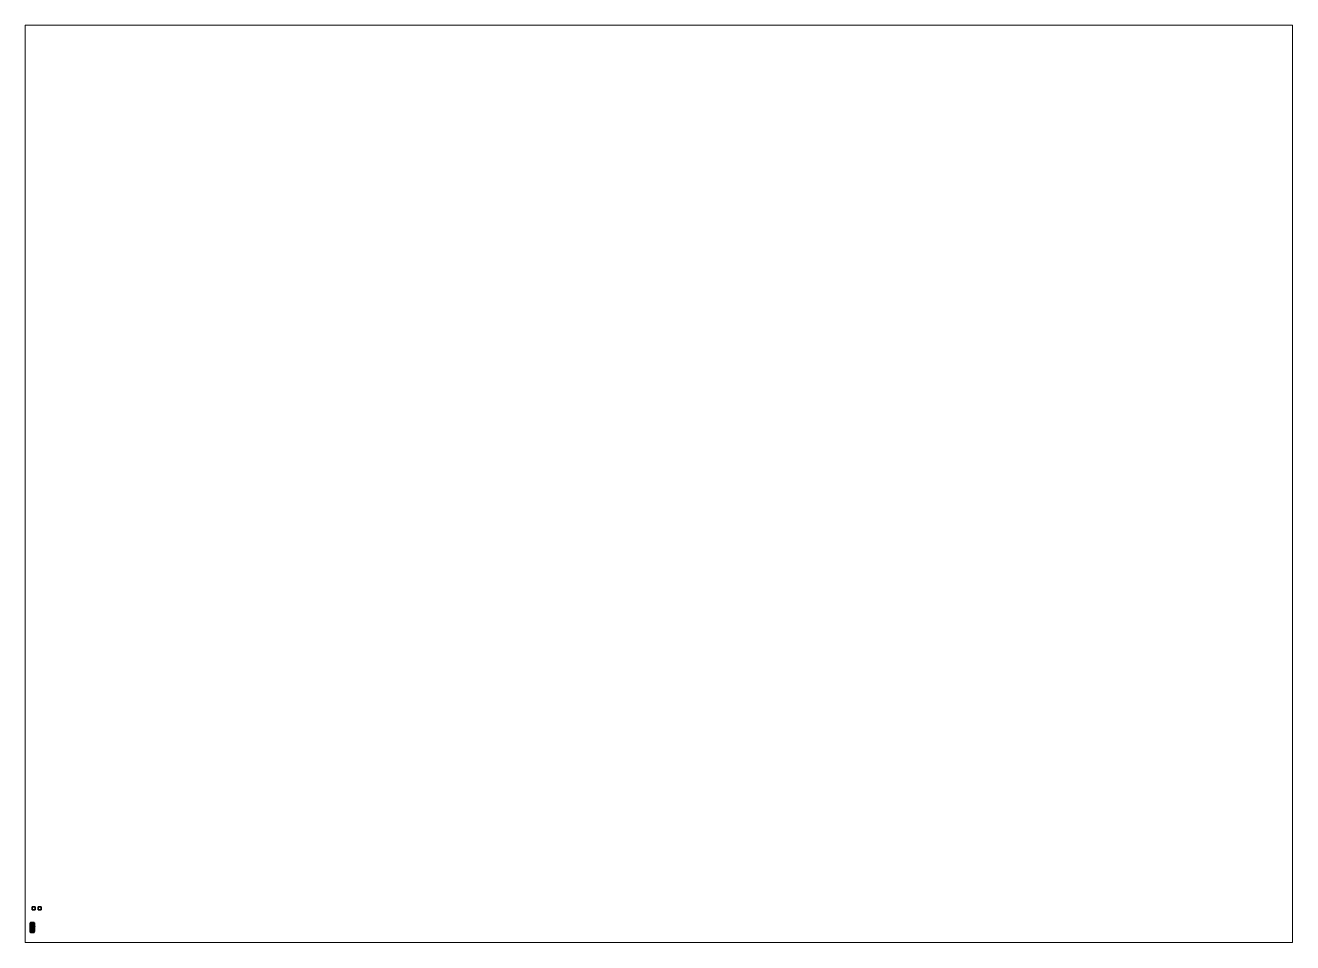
# Paper-space layout 'Layout1' of a CAD drawing. Header units: millimetres. Extents: x 28 to 251, y 20 to 181.
# The model-space entities are those that its viewports show. They can reach past a viewport. Long polylines and large blocks are cut down to what shows.
import ezdxf

# ---------------------------------------------------------------- set-up
doc = ezdxf.new("R2010")
doc.units = ezdxf.units.MM
doc.layers.add('mudguards', color=6, linetype='Continuous')
doc.layers.add('wheels', color=2, linetype='Continuous')

msp = doc.modelspace()

# ---------------------------------------------------------------- linework, layer by layer
for points in [[(1, 6.75, 1), (1, 6.75), (0, 6.75), (0, 6.75, 1)], [(1, 6.75), (1, 5.75), (0, 5.75), (0, 6.75)], [(0, 6.75), (0, 5.75), (0, 5.75, 1), (0, 6.75, 1)], [(0, 6.75, 1), (0, 5.75, 1), (1, 5.75, 1), (1, 6.75, 1)], [(0, 5.75, 1), (0, 5.75), (1, 5.75), (1, 5.75, 1)], [(1, 5.75, 1), (1, 5.75), (1, 6.75), (1, 6.75, 1)], [(3, 6.75), (3, 5.75), (2, 5.75), (2, 6.75)], [(2, 6.75), (2, 5.75), (3, 5.75), (3, 6.75)], [(-0.69, 0.08, 0.5), (-0.72, -0.01, 0.5), (-0.72, -0.01, 0.76), (-0.69, 0.08, 0.76)], [(-0.69, 0.08, 0.76), (-0.72, -0.01, 0.76), (-0.69, -0.01, 0.76), (-0.66, 0.08, 0.76)], [(-0.61, 0.17, 0.5), (-0.69, 0.08, 0.5), (-0.69, 0.08, 0.76), (-0.61, 0.17, 0.81)], [(-0.61, 0.17, 0.81), (-0.69, 0.08, 0.76), (-0.66, 0.08, 0.76), (-0.58, 0.17, 0.81)], [(-0.69, -0.01, 0.76), (-0.69, -0.01, 0.53), (-0.66, 0.08, 0.53), (-0.66, 0.08, 0.76)], [(-0.66, 0.08, 0.76), (-0.66, 0.08, 0.53), (-0.58, 0.17, 0.53), (-0.58, 0.17, 0.81)], [(-0.6, 0.36, 0.95), (-0.62, 0.35, 0.93), (-0.63, 0.24, 0.99), (-0.61, 0.26, 1)], [(-0.62, 0.35, 0.93), (-0.6, 0.34, 0.91), (-0.61, 0.23, 0.98), (-0.63, 0.24, 0.99)], [(-0.61, 0.26, 1), (-0.63, 0.24, 0.99), (-0.63, 0.2, 1.1), (-0.61, 0.22, 1.1)], [(-0.63, 0.24, 0.99), (-0.61, 0.23, 0.98), (-0.61, 0.18, 1.1), (-0.63, 0.2, 1.1)], [(-0.61, 0.22, 1.1), (-0.63, 0.2, 1.1), (-0.63, 0.03, 1.6), (-0.61, 0.05, 1.58)], [(0.63, 0.2, 1.08), (0.63, 0.15, 1.23), (-0.63, 0.15, 1.23), (-0.63, 0.2, 1.08)], [(-0.63, 0.2, 1.08), (-0.63, 0.15, 1.23), (0.63, 0.15, 1.23), (0.63, 0.2, 1.08)], [(-0.63, 0.2, 1.1), (-0.61, 0.18, 1.1), (-0.61, 0.01, 1.58), (-0.63, 0.03, 1.6)], [(-0.63, 0.15, 1.23), (-0.63, 0.04, 1.53), (-0.58, 0.04, 1.53), (-0.58, 0.15, 1.23)], [(-0.58, 0.15, 1.23), (-0.58, 0.04, 1.53), (-0.63, 0.04, 1.53), (-0.63, 0.15, 1.23)], [(0.63, 0.03, 1.6), (0.61, 0.05, 1.58), (-0.61, 0.05, 1.58), (-0.63, 0.03, 1.6)], [(-0.63, 0.04, 1.53), (-0.63, 0.02, 1.6), (0.63, 0.02, 1.6), (0.63, 0.04, 1.53)], [(0.63, 0.04, 1.53), (0.63, 0.02, 1.6), (-0.63, 0.02, 1.6), (-0.63, 0.04, 1.53)], [(0.61, 0.01, 1.58), (0.63, 0.03, 1.6), (-0.63, 0.03, 1.6), (-0.61, 0.01, 1.58)], [(-0.55, 0.42, 0.95), (-0.55, 0.44, 0.93), (-0.62, 0.44, 0.93), (-0.6, 0.42, 0.95)], [(-0.55, 0.44, 0.93), (-0.55, 0.42, 0.91), (-0.6, 0.42, 0.91), (-0.62, 0.44, 0.93)], [(-0.6, 0.42, 0.95), (-0.62, 0.44, 0.93), (-0.62, 0.35, 0.93), (-0.6, 0.36, 0.95)], [(-0.62, 0.44, 0.93), (-0.6, 0.42, 0.91), (-0.6, 0.34, 0.91), (-0.62, 0.35, 0.93)], [(-0.55, 0.49, 0.5), (-0.61, 0.17, 0.5), (-0.61, 0.17, 1.02), (-0.55, 0.49, 1.02)], [(0.55, 0.49, 0.5), (0.61, 0.17, 0.5), (-0.61, 0.17, 0.5), (-0.55, 0.49, 0.5)], [(-0.55, 0.49, 1.02), (-0.61, 0.17, 1.02), (-0.26, 0.17, 1.08), (-0.26, 0.49, 1.08)], [(-0.58, 0.35, 0.93), (-0.6, 0.36, 0.95), (-0.61, 0.26, 1), (-0.59, 0.24, 0.99)], [(-0.6, 0.34, 0.91), (-0.58, 0.35, 0.93), (-0.59, 0.24, 0.99), (-0.61, 0.23, 0.98)], [(-0.59, 0.24, 0.99), (-0.61, 0.26, 1), (-0.61, 0.22, 1.1), (-0.59, 0.2, 1.1)], [(-0.61, 0.23, 0.98), (-0.59, 0.24, 0.99), (-0.59, 0.2, 1.1), (-0.61, 0.18, 1.1)], [(0.59, 0.2, 1.12), (0.61, 0.22, 1.1), (-0.61, 0.22, 1.1), (-0.59, 0.2, 1.12)], [(0.61, 0.22, 1.1), (0.59, 0.2, 1.08), (-0.59, 0.2, 1.08), (-0.61, 0.22, 1.1)], [(-0.59, 0.2, 1.1), (-0.61, 0.22, 1.1), (-0.61, 0.05, 1.58), (-0.59, 0.03, 1.56)], [(0.61, 0.18, 1.1), (0.59, 0.2, 1.12), (-0.59, 0.2, 1.12), (-0.61, 0.18, 1.1)], [(0.59, 0.2, 1.08), (0.61, 0.18, 1.1), (-0.61, 0.18, 1.1), (-0.59, 0.2, 1.08)], [(-0.61, 0.18, 1.1), (-0.59, 0.2, 1.1), (-0.59, 0.03, 1.56), (-0.61, 0.01, 1.58)], [(-0.61, 0.17, 1.02), (-0.61, 0.17, 0.5), (0.61, 0.17, 0.5), (0.61, 0.17, 1.02)], [(-0.26, 0.17, 1.08), (-0.61, 0.17, 1.02), (0.61, 0.17, 1.02), (0.26, 0.17, 1.08)], [(0.61, 0.05, 1.58), (0.59, 0.03, 1.56), (-0.59, 0.03, 1.56), (-0.61, 0.05, 1.58)], [(0.59, 0.03, 1.56), (0.61, 0.01, 1.58), (-0.61, 0.01, 1.58), (-0.59, 0.03, 1.56)], [(-0.55, 0.4, 0.93), (-0.55, 0.42, 0.95), (-0.6, 0.42, 0.95), (-0.58, 0.4, 0.93)], [(-0.55, 0.42, 0.91), (-0.55, 0.4, 0.93), (-0.58, 0.4, 0.93), (-0.6, 0.42, 0.91)], [(-0.58, 0.4, 0.93), (-0.6, 0.42, 0.95), (-0.6, 0.36, 0.95), (-0.58, 0.35, 0.93)], [(-0.6, 0.42, 0.91), (-0.58, 0.4, 0.93), (-0.58, 0.35, 0.93), (-0.6, 0.34, 0.91)], [(-0.52, 1.55, 0.45), (-0.57, 1.54, 0.45), (-0.57, 1.54, 0.58), (-0.52, 1.55, 0.58)], [(0.52, 1.55, 0.45), (0.57, 1.54, 0.45), (-0.57, 1.54, 0.45), (-0.52, 1.55, 0.45)], [(-0.52, 1.55, 0.58), (-0.57, 1.54, 0.58), (0.57, 1.54, 0.58), (0.52, 1.55, 0.58)], [(-0.52, 1.51, 0.58), (-0.57, 1.54, 0.58), (-0.57, 1.54, 0.45), (-0.52, 1.51, 0.45)], [(0.52, 1.51, 0.58), (0.57, 1.54, 0.58), (-0.57, 1.54, 0.58), (-0.52, 1.51, 0.58)], [(-0.52, 1.51, 0.45), (-0.57, 1.54, 0.45), (0.57, 1.54, 0.45), (0.52, 1.51, 0.45)], [(-0.47, 1.29, 0.91), (-0.55, 0.49, 0.91), (-0.55, 0.49, 1.02), (-0.47, 1.29, 1.02)], [(-0.47, 1.29, 1.02), (-0.55, 0.49, 1.02), (-0.26, 0.49, 1.08), (-0.17, 1.29, 1.07)], [(-0.47, 1.26, 0.84), (-0.55, 0.49, 0.84), (-0.55, 0.49, 0.91), (-0.47, 1.29, 0.91)], [(-0.55, 0.49, 0.5), (-0.55, 0.49, 0.5), (-0.55, 0.49, 0.84), (-0.54, 0.62, 0.84)], [(-0.4, 0.62, 0.84), (-0.4, 0.42, 0.43), (-0.55, 0.49, 0.5), (-0.54, 0.62, 0.84)], [(-0.4, 1.26, 0.84), (-0.4, 0.62, 0.84), (-0.54, 0.62, 0.84), (-0.47, 1.26, 0.84)], [(0.52, 1.55, 0.58), (0.52, 1.55, 0.45), (-0.52, 1.55, 0.45), (-0.52, 1.55, 0.58)], [(0.17, 1.29, 1.07), (0.47, 1.29, 1.02), (-0.47, 1.29, 1.02), (-0.17, 1.29, 1.07)], [(0.47, 1.29, 1.02), (0.47, 1.29, 0.91), (-0.47, 1.29, 0.91), (-0.47, 1.29, 1.02)], [(0.47, 1.29, 0.91), (0.47, 1.26, 0.84), (-0.47, 1.26, 0.84), (-0.47, 1.29, 0.91)], [(-0.42, 1.5, 0.55), (-0.42, 1.51, 0.58), (-0.42, 1.51, 0.45), (-0.42, 1.5, 0.45)], [(-0.42, 1.5, 0.45), (-0.42, 1.51, 0.45), (-0.27, 1.51, 0.45), (-0.27, 1.5, 0.45)], [(-0.27, 1.5, 0.55), (-0.27, 1.51, 0.58), (-0.42, 1.51, 0.58), (-0.42, 1.5, 0.55)], [(-0.42, 1.5, 0.45), (-0.38, 1.4, 0.45), (-0.38, 1.4, 0.55), (-0.42, 1.5, 0.55)], [(-0.27, 1.5, 0.45), (-0.31, 1.4, 0.45), (-0.38, 1.4, 0.45), (-0.42, 1.5, 0.45)], [(-0.42, 1.5, 0.55), (-0.38, 1.4, 0.55), (-0.31, 1.4, 0.55), (-0.27, 1.5, 0.55)], [(-0.4, 1.26, 0.43), (-0.4, 0.42, 0.43), (-0.4, 0.62, 0.84), (-0.4, 1.26, 0.84)], [(0.4, 1.26, 0.84), (0.4, 1.26, 0.43), (-0.4, 1.26, 0.43), (-0.4, 1.26, 0.84)], [(0.4, 1.26, 0.43), (0.4, 0.42, 0.43), (-0.4, 0.42, 0.43), (-0.4, 1.26, 0.43)], [(-0.4, 0.42, 0.43), (-0.4, -0.61, 0.43), (-0.4, -0.61, 0.5), (-0.4, 0.45, 0.5)], [(0.4, 0.42, 0.43), (0.4, -0.61, 0.43), (-0.4, -0.61, 0.43), (-0.4, 0.42, 0.43)], [(-0.31, 1.52, 0.38), (-0.31, 1.51, 0.36), (-0.38, 1.51, 0.36), (-0.38, 1.52, 0.38)], [(-0.38, 1.52, 0.4), (-0.38, 1.46, 0.38), (-0.38, 1.47, 0.41), (-0.38, 1.49, 0.41)], [(-0.31, 1.49, 0.41), (-0.31, 1.52, 0.4), (-0.38, 1.52, 0.4), (-0.38, 1.49, 0.41)], [(-0.31, 1.52, 0.4), (-0.31, 1.46, 0.38), (-0.38, 1.46, 0.38), (-0.38, 1.52, 0.4)], [(-0.31, 1.52, 0.4), (-0.31, 1.52, 0.38), (-0.38, 1.52, 0.38), (-0.38, 1.52, 0.4)], [(-0.38, 1.52, 0.4), (-0.38, 1.46, 0.38), (-0.31, 1.46, 0.38), (-0.31, 1.52, 0.4)], [(-0.38, 1.52, 0.38), (-0.38, 1.47, 0.36), (-0.38, 1.46, 0.38), (-0.38, 1.52, 0.4)], [(-0.38, 1.51, 0.36), (-0.38, 1.42, 0.33), (-0.38, 1.4, 0.34), (-0.38, 1.52, 0.38)], [(-0.31, 1.51, 0.36), (-0.31, 1.42, 0.33), (-0.38, 1.42, 0.33), (-0.38, 1.51, 0.36)], [(-0.38, 1.49, 0.41), (-0.38, 1.45, 0.41), (-0.38, 1.41, 0.45), (-0.38, 1.5, 0.45)], [(-0.31, 1.5, 0.45), (-0.31, 1.49, 0.41), (-0.38, 1.49, 0.41), (-0.38, 1.5, 0.45)], [(-0.38, 1.47, 0.41), (-0.38, 1.46, 0.38), (-0.31, 1.46, 0.38), (-0.31, 1.47, 0.41)], [(-0.31, 1.47, 0.41), (-0.31, 1.45, 0.41), (-0.38, 1.45, 0.41), (-0.38, 1.47, 0.41)], [(-0.38, 1.46, 0.38), (-0.38, 1.47, 0.36), (-0.31, 1.47, 0.36), (-0.31, 1.46, 0.38)], [(-0.38, 1.47, 0.36), (-0.38, 1.4, 0.34), (-0.31, 1.4, 0.34), (-0.31, 1.47, 0.36)], [(-0.38, 1.41, 0.45), (-0.38, 1.45, 0.41), (-0.31, 1.45, 0.41), (-0.31, 1.41, 0.45)], [(-0.31, 1.42, 0.33), (-0.31, 1.01, 0.26), (-0.38, 1.01, 0.26), (-0.38, 1.42, 0.33)], [(-0.38, 1.42, 0.33), (-0.38, 1.01, 0.26), (-0.38, 1.01, 0.31), (-0.38, 1.4, 0.34)], [(-0.38, 1.4, 0.55), (-0.38, 1.4, 0.54), (-0.31, 1.4, 0.54), (-0.31, 1.4, 0.55)], [(-0.38, 1.4, 0.45), (-0.38, 1.26, 0.45), (-0.38, 1.26, 0.54), (-0.38, 1.4, 0.54)], [(-0.31, 1.4, 0.45), (-0.31, 1.26, 0.45), (-0.38, 1.26, 0.45), (-0.38, 1.4, 0.45)], [(-0.38, 1.4, 0.54), (-0.38, 1.26, 0.54), (-0.31, 1.26, 0.54), (-0.31, 1.4, 0.54)], [(-0.38, 1.4, 0.34), (-0.38, 1.01, 0.31), (-0.31, 1.01, 0.31), (-0.31, 1.4, 0.34)], [(-0.38, 0.6, 0.33), (-0.38, 1.01, 0.26), (-0.31, 1.01, 0.26), (-0.31, 0.6, 0.33)], [(-0.31, 0.62, 0.34), (-0.31, 1.01, 0.31), (-0.38, 1.01, 0.31), (-0.38, 0.62, 0.34)], [(-0.38, 1.01, 0.31), (-0.38, 1.01, 0.26), (-0.38, 0.6, 0.33), (-0.38, 0.62, 0.34)], [(-0.38, 0.62, 0.34), (-0.38, 0.6, 0.33), (-0.38, 0.51, 0.36), (-0.38, 0.5, 0.38)], [(-0.31, 0.53, 0.37), (-0.31, 0.62, 0.34), (-0.38, 0.62, 0.34), (-0.38, 0.53, 0.37)], [(-0.38, 0.51, 0.36), (-0.38, 0.6, 0.33), (-0.31, 0.6, 0.33), (-0.31, 0.51, 0.36)], [(-0.31, 0.58, 0.43), (-0.31, 0.54, 0.37), (-0.38, 0.54, 0.37), (-0.38, 0.58, 0.43)], [(-0.38, 0.58, 0.43), (-0.38, 0.54, 0.37), (-0.38, 0.49, 0.37), (-0.38, 0.45, 0.43)], [(-0.38, 0.49, 0.37), (-0.38, 0.54, 0.37), (-0.31, 0.54, 0.37), (-0.31, 0.49, 0.37)], [(-0.38, 0.5, 0.37), (-0.38, 0.51, 0.36), (-0.31, 0.51, 0.36), (-0.31, 0.5, 0.37)], [(-0.38, 0.45, 0.43), (-0.38, 0.49, 0.37), (-0.31, 0.49, 0.37), (-0.31, 0.45, 0.43)], [(-0.31, 1.47, 0.41), (-0.31, 1.46, 0.38), (-0.31, 1.52, 0.4), (-0.31, 1.49, 0.41)], [(-0.31, 1.46, 0.38), (-0.31, 1.47, 0.36), (-0.31, 1.52, 0.38), (-0.31, 1.52, 0.4)], [(-0.31, 1.4, 0.34), (-0.31, 1.42, 0.33), (-0.31, 1.51, 0.36), (-0.31, 1.52, 0.38)], [(-0.31, 1.4, 0.55), (-0.31, 1.4, 0.45), (-0.27, 1.5, 0.45), (-0.27, 1.5, 0.55)], [(-0.31, 1.41, 0.45), (-0.31, 1.45, 0.41), (-0.31, 1.49, 0.41), (-0.31, 1.5, 0.45)], [(-0.31, 1.01, 0.31), (-0.31, 1.01, 0.26), (-0.31, 1.42, 0.33), (-0.31, 1.4, 0.34)], [(-0.31, 1.26, 0.54), (-0.31, 1.26, 0.45), (-0.31, 1.4, 0.45), (-0.31, 1.4, 0.54)], [(-0.31, 0.6, 0.33), (-0.31, 1.01, 0.26), (-0.31, 1.01, 0.31), (-0.31, 0.62, 0.34)], [(-0.31, 0.51, 0.36), (-0.31, 0.6, 0.33), (-0.31, 0.62, 0.34), (-0.31, 0.5, 0.38)], [(-0.31, 0.49, 0.37), (-0.31, 0.54, 0.37), (-0.31, 0.58, 0.43), (-0.31, 0.45, 0.43)], [(-0.22, 1.21, 1.11), (-0.2, 1.21, 1.05), (-0.28, 1.21, 1.05), (-0.26, 1.21, 1.11)], [(-0.28, 1.21, 1.05), (-0.28, 1.1, 1.05), (-0.26, 1.1, 1.11), (-0.26, 1.21, 1.11)], [(-0.26, 1.1, 1.11), (-0.28, 1.1, 1.05), (-0.2, 1.1, 1.05), (-0.22, 1.1, 1.11)], [(-0.27, 1.51, 0.45), (-0.27, 1.51, 0.58), (-0.27, 1.5, 0.55), (-0.27, 1.5, 0.45)], [(-0.17, 1.29, 1.07), (-0.26, 0.49, 1.08), (0.26, 0.49, 1.08), (0.17, 1.29, 1.07)], [(-0.26, 1.21, 1.11), (-0.26, 1.1, 1.11), (-0.22, 1.1, 1.11), (-0.22, 1.21, 1.11)], [(-0.26, 0.49, 1.08), (-0.26, 0.17, 1.08), (0.26, 0.17, 1.08), (0.26, 0.49, 1.08)], [(-0.22, 1.1, 1.11), (-0.2, 1.1, 1.05), (-0.2, 1.21, 1.05), (-0.22, 1.21, 1.11)], [(0.01, 0.15, 1.23), (0.01, 0.04, 1.53), (-0.01, 0.04, 1.53), (-0.01, 0.15, 1.23)], [(-0.01, 0.15, 1.23), (-0.01, 0.04, 1.53), (0.01, 0.04, 1.53), (0.01, 0.15, 1.23)], [(0.33, 0.07, 1.37), (0.33, 0.08, 1.34), (0.14, 0, 1.27), (0.13, -0.01, 1.29)], [(0.33, 0.05, 1.35), (0.33, 0.07, 1.37), (0.13, -0.01, 1.29), (0.16, -0.02, 1.28)], [(0.33, 0.08, 1.34), (0.33, 0.05, 1.35), (0.16, -0.02, 1.28), (0.14, 0, 1.27)], [(0.26, 0.49, 1.08), (0.55, 0.49, 1.02), (0.47, 1.29, 1.02), (0.17, 1.29, 1.07)], [(0.2, 1.21, 1.05), (0.2, 1.1, 1.05), (0.22, 1.1, 1.11), (0.22, 1.21, 1.11)], [(0.26, 1.21, 1.11), (0.28, 1.21, 1.05), (0.2, 1.21, 1.05), (0.22, 1.21, 1.11)], [(0.22, 1.1, 1.11), (0.2, 1.1, 1.05), (0.28, 1.1, 1.05), (0.26, 1.1, 1.11)], [(0.22, 1.21, 1.11), (0.22, 1.1, 1.11), (0.26, 1.1, 1.11), (0.26, 1.21, 1.11)], [(0.26, 1.1, 1.11), (0.28, 1.1, 1.05), (0.28, 1.21, 1.05), (0.26, 1.21, 1.11)], [(0.26, 0.17, 1.08), (0.61, 0.17, 1.02), (0.55, 0.49, 1.02), (0.26, 0.49, 1.08)], [(0.27, 1.5, 0.55), (0.27, 1.51, 0.58), (0.27, 1.51, 0.45), (0.27, 1.5, 0.45)], [(0.27, 1.5, 0.45), (0.27, 1.51, 0.45), (0.42, 1.51, 0.45), (0.42, 1.5, 0.45)], [(0.42, 1.5, 0.55), (0.42, 1.51, 0.58), (0.27, 1.51, 0.58), (0.27, 1.5, 0.55)], [(0.27, 1.5, 0.55), (0.31, 1.4, 0.55), (0.38, 1.4, 0.55), (0.42, 1.5, 0.55)], [(0.27, 1.5, 0.45), (0.31, 1.4, 0.45), (0.31, 1.4, 0.55), (0.27, 1.5, 0.55)], [(0.42, 1.5, 0.45), (0.38, 1.4, 0.45), (0.31, 1.4, 0.45), (0.27, 1.5, 0.45)], [(0.38, 1.52, 0.38), (0.38, 1.51, 0.36), (0.31, 1.51, 0.36), (0.31, 1.52, 0.38)], [(0.31, 1.51, 0.36), (0.31, 1.42, 0.33), (0.31, 1.4, 0.34), (0.31, 1.52, 0.38)], [(0.38, 1.49, 0.41), (0.38, 1.52, 0.4), (0.31, 1.52, 0.4), (0.31, 1.49, 0.41)], [(0.31, 1.52, 0.4), (0.31, 1.46, 0.38), (0.31, 1.47, 0.41), (0.31, 1.49, 0.41)], [(0.38, 1.52, 0.4), (0.38, 1.46, 0.38), (0.31, 1.46, 0.38), (0.31, 1.52, 0.4)], [(0.31, 1.52, 0.38), (0.31, 1.47, 0.36), (0.31, 1.46, 0.38), (0.31, 1.52, 0.4)], [(0.38, 1.52, 0.4), (0.38, 1.52, 0.38), (0.31, 1.52, 0.38), (0.31, 1.52, 0.4)], [(0.31, 1.52, 0.4), (0.31, 1.46, 0.38), (0.38, 1.46, 0.38), (0.38, 1.52, 0.4)], [(0.38, 1.51, 0.36), (0.38, 1.42, 0.33), (0.31, 1.42, 0.33), (0.31, 1.51, 0.36)], [(0.31, 1.49, 0.41), (0.31, 1.45, 0.41), (0.31, 1.41, 0.45), (0.31, 1.5, 0.45)], [(0.38, 1.5, 0.45), (0.38, 1.49, 0.41), (0.31, 1.49, 0.41), (0.31, 1.5, 0.45)], [(0.31, 1.47, 0.36), (0.31, 1.4, 0.34), (0.38, 1.4, 0.34), (0.38, 1.47, 0.36)], [(0.38, 1.47, 0.41), (0.38, 1.45, 0.41), (0.31, 1.45, 0.41), (0.31, 1.47, 0.41)], [(0.31, 1.47, 0.41), (0.31, 1.46, 0.38), (0.38, 1.46, 0.38), (0.38, 1.47, 0.41)], [(0.31, 1.46, 0.38), (0.31, 1.47, 0.36), (0.38, 1.47, 0.36), (0.38, 1.46, 0.38)], [(0.31, 1.41, 0.45), (0.31, 1.45, 0.41), (0.38, 1.45, 0.41), (0.38, 1.41, 0.45)], [(0.31, 1.42, 0.33), (0.31, 1.01, 0.26), (0.31, 1.01, 0.31), (0.31, 1.4, 0.34)], [(0.38, 1.42, 0.33), (0.38, 1.01, 0.26), (0.31, 1.01, 0.26), (0.31, 1.42, 0.33)], [(0.31, 1.4, 0.45), (0.31, 1.26, 0.45), (0.31, 1.26, 0.54), (0.31, 1.4, 0.54)], [(0.38, 1.4, 0.45), (0.38, 1.26, 0.45), (0.31, 1.26, 0.45), (0.31, 1.4, 0.45)], [(0.31, 1.4, 0.54), (0.31, 1.26, 0.54), (0.38, 1.26, 0.54), (0.38, 1.4, 0.54)], [(0.31, 1.4, 0.55), (0.31, 1.4, 0.54), (0.38, 1.4, 0.54), (0.38, 1.4, 0.55)], [(0.31, 1.4, 0.34), (0.31, 1.01, 0.31), (0.38, 1.01, 0.31), (0.38, 1.4, 0.34)], [(0.31, 0.6, 0.33), (0.31, 1.01, 0.26), (0.38, 1.01, 0.26), (0.38, 0.6, 0.33)], [(0.38, 0.62, 0.34), (0.38, 1.01, 0.31), (0.31, 1.01, 0.31), (0.31, 0.62, 0.34)], [(0.31, 1.01, 0.31), (0.31, 1.01, 0.26), (0.31, 0.6, 0.33), (0.31, 0.62, 0.34)], [(0.31, 0.62, 0.34), (0.31, 0.6, 0.33), (0.31, 0.51, 0.36), (0.31, 0.5, 0.38)], [(0.38, 0.53, 0.37), (0.38, 0.62, 0.34), (0.31, 0.62, 0.34), (0.31, 0.53, 0.37)], [(0.31, 0.51, 0.36), (0.31, 0.6, 0.33), (0.38, 0.6, 0.33), (0.38, 0.51, 0.36)], [(0.38, 0.58, 0.43), (0.38, 0.54, 0.37), (0.31, 0.54, 0.37), (0.31, 0.58, 0.43)], [(0.31, 0.58, 0.43), (0.31, 0.54, 0.37), (0.31, 0.49, 0.37), (0.31, 0.45, 0.43)], [(0.31, 0.49, 0.37), (0.31, 0.54, 0.37), (0.38, 0.54, 0.37), (0.38, 0.49, 0.37)], [(0.31, 0.5, 0.37), (0.31, 0.51, 0.36), (0.38, 0.51, 0.36), (0.38, 0.5, 0.37)], [(0.31, 0.45, 0.43), (0.31, 0.49, 0.37), (0.38, 0.49, 0.37), (0.38, 0.45, 0.43)], [(0.31, -0.06, 1.19), (0.33, -0.05, 1.2), (0.33, 0.22, 0.9), (0.31, 0.21, 0.89)], [(0.31, -0.08, 1.18), (0.31, -0.06, 1.19), (0.31, 0.21, 0.89), (0.31, 0.2, 0.88)], [(0.33, -0.08, 1.17), (0.31, -0.08, 1.18), (0.31, 0.2, 0.88), (0.33, 0.19, 0.87)], [(0.32, 0.05, 1.35), (0.33, 0.08, 1.34), (0.33, -0.06, 1.22), (0.32, -0.07, 1.24)], [(0.34, 0.05, 1.35), (0.32, 0.05, 1.35), (0.32, -0.07, 1.24), (0.34, -0.07, 1.24)], [(0.33, -0.05, 1.2), (0.35, -0.06, 1.19), (0.35, 0.21, 0.89), (0.33, 0.22, 0.9)], [(0.35, -0.08, 1.18), (0.33, -0.08, 1.17), (0.33, 0.19, 0.87), (0.35, 0.2, 0.88)], [(0.52, 0, 1.27), (0.5, -0.02, 1.28), (0.33, 0.05, 1.35), (0.33, 0.08, 1.34)], [(0.53, -0.01, 1.29), (0.52, 0, 1.27), (0.33, 0.08, 1.34), (0.33, 0.07, 1.37)], [(0.33, 0.08, 1.34), (0.34, 0.05, 1.35), (0.34, -0.07, 1.24), (0.33, -0.06, 1.22)], [(0.5, -0.02, 1.28), (0.53, -0.01, 1.29), (0.33, 0.07, 1.37), (0.33, 0.05, 1.35)], [(0.35, -0.06, 1.19), (0.35, -0.08, 1.18), (0.35, 0.2, 0.88), (0.35, 0.21, 0.89)], [(0.38, 1.4, 0.34), (0.38, 1.42, 0.33), (0.38, 1.51, 0.36), (0.38, 1.52, 0.38)], [(0.38, 1.47, 0.41), (0.38, 1.46, 0.38), (0.38, 1.52, 0.4), (0.38, 1.49, 0.41)], [(0.38, 1.46, 0.38), (0.38, 1.47, 0.36), (0.38, 1.52, 0.38), (0.38, 1.52, 0.4)], [(0.38, 1.4, 0.55), (0.38, 1.4, 0.45), (0.42, 1.5, 0.45), (0.42, 1.5, 0.55)], [(0.38, 1.41, 0.45), (0.38, 1.45, 0.41), (0.38, 1.49, 0.41), (0.38, 1.5, 0.45)], [(0.38, 1.01, 0.31), (0.38, 1.01, 0.26), (0.38, 1.42, 0.33), (0.38, 1.4, 0.34)], [(0.38, 1.26, 0.54), (0.38, 1.26, 0.45), (0.38, 1.4, 0.45), (0.38, 1.4, 0.54)], [(0.38, 0.6, 0.33), (0.38, 1.01, 0.26), (0.38, 1.01, 0.31), (0.38, 0.62, 0.34)], [(0.38, 0.51, 0.36), (0.38, 0.6, 0.33), (0.38, 0.62, 0.34), (0.38, 0.5, 0.38)], [(0.38, 0.49, 0.37), (0.38, 0.54, 0.37), (0.38, 0.58, 0.43), (0.38, 0.45, 0.43)], [(0.4, 0.62, 0.84), (0.4, 0.42, 0.43), (0.4, 1.26, 0.43), (0.4, 1.26, 0.84)], [(0.54, 0.62, 0.84), (0.4, 0.62, 0.84), (0.4, 1.26, 0.84), (0.47, 1.26, 0.84)], [(0.55, 0.49, 0.5), (0.4, 0.42, 0.43), (0.4, 0.62, 0.84), (0.54, 0.62, 0.84)], [(0.4, -0.61, 0.5), (0.4, -0.61, 0.43), (0.4, 0.42, 0.43), (0.4, 0.45, 0.5)], [(0.42, 1.51, 0.45), (0.42, 1.51, 0.58), (0.42, 1.5, 0.55), (0.42, 1.5, 0.45)], [(0.55, 0.49, 1.02), (0.55, 0.49, 0.91), (0.47, 1.29, 0.91), (0.47, 1.29, 1.02)], [(0.55, 0.49, 0.91), (0.55, 0.49, 0.84), (0.47, 1.26, 0.84), (0.47, 1.29, 0.91)], [(0.57, 0.96, 0.98), (0.57, 0.97, 0.97), (0.49, 0.97, 0.93), (0.49, 0.96, 0.94)], [(0.57, 0.97, 0.97), (0.57, 0.96, 0.96), (0.49, 0.96, 0.92), (0.49, 0.97, 0.93)], [(0.57, 0.95, 0.97), (0.57, 0.96, 0.98), (0.49, 0.96, 0.94), (0.49, 0.95, 0.93)], [(0.57, 0.96, 0.96), (0.57, 0.95, 0.97), (0.49, 0.95, 0.93), (0.49, 0.96, 0.92)], [(0.54, 1.12, 1.04), (0.54, 1.09, 1.04), (0.51, 1.09, 0.98), (0.51, 1.12, 0.98)], [(0.51, 1.12, 0.98), (0.51, 1.09, 0.98), (0.54, 1.09, 1.04), (0.54, 1.12, 1.04)], [(0.51, 1.12, 0.98), (0.51, 1.09, 0.98), (0.53, 1.09, 0.89), (0.53, 1.12, 0.89)], [(0.53, 1.12, 0.89), (0.53, 1.09, 0.89), (0.51, 1.09, 0.98), (0.51, 1.12, 0.98)], [(0.57, 1.54, 0.58), (0.57, 1.54, 0.45), (0.52, 1.55, 0.45), (0.52, 1.55, 0.58)], [(0.57, 1.54, 0.45), (0.57, 1.54, 0.58), (0.52, 1.51, 0.58), (0.52, 1.51, 0.45)], [(0.55, 1.01, 1.02), (0.55, 1.04, 1.03), (0.52, 1.04, 0.98), (0.53, 1.01, 0.98)], [(0.53, 1.01, 0.98), (0.52, 1.04, 0.98), (0.55, 1.04, 0.93), (0.55, 1.01, 0.94)], [(0.61, 1.04, 1.03), (0.64, 1.04, 0.98), (0.52, 1.04, 0.98), (0.55, 1.04, 1.03)], [(0.64, 1.04, 0.98), (0.61, 1.04, 0.93), (0.55, 1.04, 0.93), (0.52, 1.04, 0.98)], [(0.56, 0.99, 1.01), (0.55, 1.01, 1.02), (0.53, 1.01, 0.98), (0.55, 0.99, 0.98)], [(0.55, 0.99, 0.98), (0.53, 1.01, 0.98), (0.55, 1.01, 0.94), (0.56, 0.99, 0.95)], [(0.54, 1.12, 1.04), (0.54, 1.09, 1.04), (0.62, 1.09, 1.04), (0.62, 1.12, 1.04)], [(0.62, 1.12, 1.04), (0.62, 1.09, 1.04), (0.54, 1.09, 1.04), (0.54, 1.12, 1.04)], [(0.55, 0.49, 0.84), (0.55, 0.49, 0.5), (0.55, 0.49, 0.5), (0.54, 0.62, 0.84)], [(0.61, 1.01, 1.02), (0.61, 1.04, 1.03), (0.55, 1.04, 1.03), (0.55, 1.01, 1.02)], [(0.55, 1.01, 0.94), (0.55, 1.04, 0.93), (0.61, 1.04, 0.93), (0.61, 1.01, 0.93)], [(0.59, 0.99, 1.01), (0.61, 1.01, 1.02), (0.55, 1.01, 1.02), (0.56, 0.99, 1.01)], [(0.56, 0.99, 0.95), (0.55, 1.01, 0.94), (0.61, 1.01, 0.93), (0.59, 0.99, 0.95)], [(0.58, 0.98, 0.98), (0.56, 0.99, 1.01), (0.55, 0.99, 0.98), (0.58, 0.98, 0.98)], [(0.58, 0.98, 0.98), (0.55, 0.99, 0.98), (0.56, 0.99, 0.95), (0.58, 0.98, 0.98)], [(0.61, 0.17, 1.02), (0.61, 0.17, 0.5), (0.55, 0.49, 0.5), (0.55, 0.49, 1.02)], [(0.6, 0.42, 0.95), (0.62, 0.44, 0.93), (0.55, 0.44, 0.93), (0.55, 0.42, 0.95)], [(0.62, 0.44, 0.93), (0.6, 0.42, 0.91), (0.55, 0.42, 0.91), (0.55, 0.44, 0.93)], [(0.58, 0.4, 0.93), (0.6, 0.42, 0.95), (0.55, 0.42, 0.95), (0.55, 0.4, 0.93)], [(0.6, 0.42, 0.91), (0.58, 0.4, 0.93), (0.55, 0.4, 0.93), (0.55, 0.42, 0.91)], [(0.58, 0.98, 0.98), (0.59, 0.99, 1.01), (0.56, 0.99, 1.01), (0.58, 0.98, 0.98)], [(0.58, 0.98, 0.98), (0.56, 0.99, 0.95), (0.59, 0.99, 0.95), (0.58, 0.98, 0.98)], [(0.58, 0.99, 0.99), (0.57, 0.99, 0.98), (0.57, 0.98, 0.98), (0.58, 0.97, 0.99)], [(0.57, 0.99, 0.98), (0.58, 0.99, 0.97), (0.58, 0.97, 0.97), (0.57, 0.98, 0.98)], [(0.58, 0.97, 0.99), (0.57, 0.98, 0.98), (0.57, 0.97, 0.97), (0.57, 0.96, 0.98)], [(0.57, 0.98, 0.98), (0.58, 0.97, 0.97), (0.57, 0.96, 0.96), (0.57, 0.97, 0.97)], [(0.59, 0.96, 0.98), (0.58, 0.97, 0.99), (0.57, 0.96, 0.98), (0.57, 0.95, 0.97)], [(0.58, 0.97, 0.97), (0.59, 0.96, 0.98), (0.57, 0.95, 0.97), (0.57, 0.96, 0.96)], [(0.58, 0.98, 0.98), (0.61, 0.99, 0.98), (0.59, 0.99, 1.01), (0.58, 0.98, 0.98)], [(0.58, 0.98, 0.98), (0.59, 0.99, 0.95), (0.61, 0.99, 0.98), (0.58, 0.98, 0.98)], [(0.59, 0.99, 0.98), (0.58, 0.99, 0.99), (0.58, 0.97, 0.99), (0.59, 0.96, 0.98)], [(0.58, 0.99, 0.97), (0.59, 0.99, 0.98), (0.59, 0.96, 0.98), (0.58, 0.97, 0.97)], [(0.6, 0.42, 0.95), (0.58, 0.4, 0.93), (0.58, 0.35, 0.93), (0.6, 0.36, 0.95)], [(0.58, 0.4, 0.93), (0.6, 0.42, 0.91), (0.6, 0.34, 0.91), (0.58, 0.35, 0.93)], [(0.6, 0.36, 0.95), (0.58, 0.35, 0.93), (0.59, 0.24, 0.99), (0.61, 0.26, 1)], [(0.58, 0.35, 0.93), (0.6, 0.34, 0.91), (0.61, 0.23, 0.98), (0.59, 0.24, 0.99)], [(0.58, 0.17, 0.53), (0.66, 0.08, 0.53), (0.66, 0.08, 0.76), (0.58, 0.17, 0.81)], [(0.58, 0.17, 0.81), (0.66, 0.08, 0.76), (0.69, 0.08, 0.76), (0.61, 0.17, 0.81)], [(0.58, 0.15, 1.23), (0.58, 0.04, 1.53), (0.63, 0.04, 1.53), (0.63, 0.15, 1.23)], [(0.63, 0.15, 1.23), (0.63, 0.04, 1.53), (0.58, 0.04, 1.53), (0.58, 0.15, 1.23)], [(0.61, 0.99, 0.98), (0.63, 1.01, 0.98), (0.61, 1.01, 1.02), (0.59, 0.99, 1.01)], [(0.59, 0.99, 0.95), (0.61, 1.01, 0.93), (0.63, 1.01, 0.98), (0.61, 0.99, 0.98)], [(0.61, 0.26, 1), (0.59, 0.24, 0.99), (0.59, 0.2, 1.1), (0.61, 0.22, 1.1)], [(0.59, 0.24, 0.88), (0.59, 0.25, 0.89), (0.81, 0.25, 1.23), (0.82, 0.24, 1.22)], [(0.59, 0.25, 0.89), (0.59, 0.24, 0.9), (0.8, 0.24, 1.22), (0.81, 0.25, 1.23)], [(0.59, 0.24, 0.9), (0.59, 0.23, 0.89), (0.81, 0.23, 1.21), (0.8, 0.24, 1.22)], [(0.59, 0.23, 0.89), (0.59, 0.24, 0.88), (0.82, 0.24, 1.22), (0.81, 0.23, 1.21)], [(0.59, 0.24, 0.99), (0.61, 0.23, 0.98), (0.61, 0.18, 1.1), (0.59, 0.2, 1.1)], [(0.61, 0.22, 1.1), (0.59, 0.2, 1.1), (0.59, 0.03, 1.56), (0.61, 0.05, 1.58)], [(0.59, 0.2, 1.1), (0.61, 0.18, 1.1), (0.61, 0.01, 1.58), (0.59, 0.03, 1.56)], [(0.62, 0.44, 0.93), (0.6, 0.42, 0.95), (0.6, 0.36, 0.95), (0.62, 0.35, 0.93)], [(0.6, 0.42, 0.91), (0.62, 0.44, 0.93), (0.62, 0.35, 0.93), (0.6, 0.34, 0.91)], [(0.62, 0.35, 0.93), (0.6, 0.36, 0.95), (0.61, 0.26, 1), (0.63, 0.24, 0.99)], [(0.6, 0.34, 0.91), (0.62, 0.35, 0.93), (0.63, 0.24, 0.99), (0.61, 0.23, 0.98)], [(0.63, 1.01, 0.98), (0.64, 1.04, 0.98), (0.61, 1.04, 1.03), (0.61, 1.01, 1.02)], [(0.61, 1.01, 0.93), (0.61, 1.04, 0.93), (0.64, 1.04, 0.98), (0.63, 1.01, 0.98)], [(0.63, 0.24, 0.99), (0.61, 0.26, 1), (0.61, 0.22, 1.1), (0.63, 0.2, 1.1)], [(0.61, 0.23, 0.98), (0.63, 0.24, 0.99), (0.63, 0.2, 1.1), (0.61, 0.18, 1.1)], [(0.63, 0.2, 1.1), (0.61, 0.22, 1.1), (0.61, 0.05, 1.58), (0.63, 0.03, 1.6)], [(0.61, 0.18, 1.1), (0.63, 0.2, 1.1), (0.63, 0.03, 1.6), (0.61, 0.01, 1.58)], [(0.69, 0.08, 0.76), (0.69, 0.08, 0.5), (0.61, 0.17, 0.5), (0.61, 0.17, 0.81)], [(0.65, 1.12, 0.98), (0.65, 1.09, 0.98), (0.62, 1.09, 1.04), (0.62, 1.12, 1.04)], [(0.62, 1.12, 1.04), (0.62, 1.09, 1.04), (0.65, 1.09, 0.98), (0.65, 1.12, 0.98)], [(0.65, 1.12, 0.98), (0.65, 1.09, 0.98), (0.63, 1.09, 0.89), (0.63, 1.12, 0.89)], [(0.63, 1.12, 0.89), (0.63, 1.09, 0.89), (0.65, 1.09, 0.98), (0.65, 1.12, 0.98)], [(0.66, 0.08, 0.53), (0.69, -0.01, 0.53), (0.69, -0.01, 0.76), (0.66, 0.08, 0.76)], [(0.66, 0.08, 0.76), (0.69, -0.01, 0.76), (0.72, -0.01, 0.76), (0.69, 0.08, 0.76)], [(0.72, -0.01, 0.76), (0.72, -0.01, 0.5), (0.69, 0.08, 0.5), (0.69, 0.08, 0.76)], [(0.78, 0.23, 1.28), (0.74, 0.23, 1.22), (0.74, 0.22, 1.22), (0.78, 0.22, 1.28)], [(0.74, 0.23, 1.22), (0.78, 0.23, 1.16), (0.78, 0.22, 1.16), (0.74, 0.22, 1.22)], [(0.84, 0.23, 1.28), (0.78, 0.23, 1.16), (0.74, 0.23, 1.22), (0.78, 0.23, 1.28)], [(0.78, 0.22, 1.28), (0.74, 0.22, 1.22), (0.78, 0.22, 1.16), (0.84, 0.22, 1.28)], [(0.84, 0.23, 1.28), (0.78, 0.23, 1.28), (0.78, 0.22, 1.28), (0.84, 0.22, 1.28)], [(0.78, 0.23, 1.16), (0.84, 0.23, 1.16), (0.84, 0.22, 1.16), (0.78, 0.22, 1.16)], [(0.88, 0.23, 1.22), (0.84, 0.23, 1.16), (0.78, 0.23, 1.16), (0.84, 0.23, 1.28)], [(0.84, 0.22, 1.28), (0.78, 0.22, 1.16), (0.84, 0.22, 1.16), (0.88, 0.22, 1.22)], [(0.8, 0.23, 1.22), (0.81, 0.23, 1.23), (0.81, 0.25, 1.23), (0.8, 0.24, 1.22)], [(0.81, 0.23, 1.21), (0.8, 0.23, 1.22), (0.8, 0.24, 1.22), (0.81, 0.23, 1.21)], [(0.81, 0.23, 1.23), (0.82, 0.23, 1.22), (0.82, 0.24, 1.22), (0.81, 0.25, 1.23)], [(0.82, 0.23, 1.22), (0.81, 0.23, 1.21), (0.81, 0.23, 1.21), (0.82, 0.24, 1.22)], [(0.84, 0.23, 1.16), (0.88, 0.23, 1.22), (0.88, 0.22, 1.22), (0.84, 0.22, 1.16)], [(0.88, 0.23, 1.22), (0.84, 0.23, 1.28), (0.84, 0.22, 1.28), (0.88, 0.22, 1.22)], [(-0.72, -0.01, 0.5), (-0.73, -0.06, 0.5), (-0.73, -0.06, 0.76), (-0.72, -0.01, 0.76)], [(-0.72, -0.01, 0.76), (-0.73, -0.06, 0.76), (-0.7, -0.06, 0.76), (-0.69, -0.01, 0.76)], [(-0.73, -0.06, 0.5), (-0.73, -0.24, 0.5), (-0.73, -0.24, 0.76), (-0.73, -0.06, 0.76)], [(-0.73, -0.06, 0.76), (-0.73, -0.24, 0.76), (-0.7, -0.24, 0.76), (-0.7, -0.06, 0.76)], [(-0.73, -0.24, 0.5), (-0.73, -0.3, 0.5), (-0.73, -0.3, 0.77), (-0.73, -0.24, 0.76)], [(-0.73, -0.24, 0.76), (-0.73, -0.3, 0.77), (-0.7, -0.3, 0.77), (-0.7, -0.24, 0.76)], [(-0.73, -0.3, 0.5), (-0.73, -0.34, 0.5), (-0.73, -0.34, 0.81), (-0.73, -0.3, 0.77)], [(-0.73, -0.3, 0.77), (-0.73, -0.34, 0.81), (-0.7, -0.34, 0.81), (-0.7, -0.3, 0.77)], [(-0.73, -0.34, 0.5), (-0.73, -0.48, 0.5), (-0.73, -0.48, 0.98), (-0.73, -0.34, 0.81)], [(-0.73, -0.34, 0.81), (-0.73, -0.48, 0.98), (-0.7, -0.48, 0.98), (-0.7, -0.34, 0.81)], [(-0.73, -0.48, 0.5), (-0.73, -0.54, 0.5), (-0.73, -0.54, 1.02), (-0.73, -0.48, 0.98)], [(-0.73, -0.48, 0.98), (-0.73, -0.54, 1.02), (-0.7, -0.54, 1.02), (-0.7, -0.48, 0.98)], [(-0.73, -0.54, 0.5), (-0.73, -0.61, 0.5), (-0.73, -0.61, 1.04), (-0.73, -0.54, 1.02)], [(-0.73, -0.54, 1.02), (-0.73, -0.61, 1.04), (-0.7, -0.61, 1.04), (-0.7, -0.54, 1.02)], [(-0.73, -0.61, 0.54), (-0.73, -0.64, 0.67), (-0.73, -0.72, 0.78), (-0.73, -0.61, 0.78)], [(-0.4, -0.61, 0.54), (-0.4, -0.64, 0.67), (-0.73, -0.64, 0.67), (-0.73, -0.61, 0.54)], [(-0.4, -0.61, 0.5), (-0.4, -0.61, 0.54), (-0.73, -0.61, 0.54), (-0.73, -0.61, 0.5)], [(-0.73, -0.61, 0.78), (-0.73, -0.72, 0.78), (-0.73, -0.72, 1.05), (-0.73, -0.61, 1.04)], [(-0.73, -0.61, 1.04), (-0.73, -0.72, 1.05), (-0.7, -0.72, 1.05), (-0.7, -0.61, 1.04)], [(-0.73, -0.72, 0.78), (-0.73, -0.64, 0.67), (-0.4, -0.64, 0.67), (-0.4, -0.72, 0.78)], [(-0.73, -0.72, 0.9), (-0.73, -1.46, 0.9), (-0.73, -1.46, 1.05), (-0.73, -0.72, 1.05)], [(-0.73, -0.72, 0.78), (-0.73, -0.8, 0.85), (-0.73, -0.95, 0.9), (-0.73, -0.72, 0.9)], [(-0.4, -0.72, 0.78), (-0.4, -0.8, 0.85), (-0.73, -0.8, 0.85), (-0.73, -0.72, 0.78)], [(-0.73, -0.72, 1.05), (-0.73, -1.51, 1.05), (-0.7, -1.51, 1.05), (-0.7, -0.72, 1.05)], [(-0.73, -0.95, 0.9), (-0.73, -0.8, 0.85), (-0.4, -0.8, 0.85), (-0.4, -0.95, 0.9)], [(-0.4, -1.11, 0.9), (-0.4, -1.24, 0.85), (-0.73, -1.24, 0.85), (-0.73, -1.11, 0.9)], [(-0.73, -1.24, 0.85), (-0.73, -1.34, 0.76), (-0.73, -1.34, 0.9), (-0.73, -1.11, 0.9)], [(-0.4, -1.24, 0.85), (-0.4, -1.34, 0.76), (-0.73, -1.34, 0.76), (-0.73, -1.24, 0.85)], [(-0.73, -1.34, 0.76), (-0.73, -1.39, 0.68), (-0.73, -1.46, 0.9), (-0.73, -1.34, 0.9)], [(-0.4, -1.34, 0.76), (-0.4, -1.39, 0.68), (-0.73, -1.39, 0.68), (-0.73, -1.34, 0.76)], [(-0.73, -1.42, 0.57), (-0.73, -1.46, 0.57), (-0.73, -1.46, 0.9), (-0.73, -1.39, 0.68)], [(-0.4, -1.39, 0.68), (-0.4, -1.42, 0.57), (-0.73, -1.42, 0.57), (-0.73, -1.39, 0.68)], [(-0.73, -1.46, 0.57), (-0.73, -1.51, 0.57), (-0.73, -1.51, 1.05), (-0.73, -1.46, 1.05)], [(-0.73, -1.51, 0.57), (-0.65, -1.6, 0.57), (-0.65, -1.6, 1.05), (-0.73, -1.51, 1.05)], [(-0.73, -1.51, 1.05), (-0.65, -1.6, 1.05), (-0.65, -1.57, 1.05), (-0.7, -1.51, 1.05)], [(-0.7, -0.06, 0.76), (-0.7, -0.06, 0.53), (-0.69, -0.01, 0.53), (-0.69, -0.01, 0.76)], [(-0.7, -0.24, 0.76), (-0.7, -0.24, 0.53), (-0.7, -0.06, 0.53), (-0.7, -0.06, 0.76)], [(-0.7, -0.3, 0.77), (-0.7, -0.3, 0.53), (-0.7, -0.24, 0.53), (-0.7, -0.24, 0.76)], [(-0.7, -0.34, 0.81), (-0.7, -0.34, 0.53), (-0.7, -0.3, 0.53), (-0.7, -0.3, 0.77)], [(-0.7, -0.48, 0.98), (-0.7, -0.48, 0.53), (-0.7, -0.34, 0.53), (-0.7, -0.34, 0.81)], [(-0.7, -0.54, 1.02), (-0.7, -0.54, 0.53), (-0.7, -0.48, 0.53), (-0.7, -0.48, 0.98)], [(-0.7, -0.61, 1.04), (-0.7, -0.61, 0.53), (-0.7, -0.54, 0.53), (-0.7, -0.54, 1.02)], [(-0.7, -0.72, 1.05), (-0.7, -0.72, 0.78), (-0.7, -0.61, 0.78), (-0.7, -0.61, 1.04)], [(-0.7, -0.61, 0.78), (-0.7, -0.72, 0.78), (0.7, -0.72, 0.78), (0.7, -0.61, 0.78)], [(-0.7, -0.61, 0.53), (-0.7, -0.61, 0.78), (0.7, -0.61, 0.78), (0.7, -0.61, 0.53)], [(-0.7, -1.46, 1.05), (-0.7, -1.46, 0.9), (-0.7, -0.72, 0.9), (-0.7, -0.72, 1.05)], [(-0.7, -0.72, 0.78), (-0.7, -0.72, 0.9), (0.7, -0.72, 0.9), (0.7, -0.72, 0.78)], [(-0.7, -0.72, 0.9), (-0.7, -1.46, 0.9), (0.7, -1.46, 0.9), (0.7, -0.72, 0.9)], [(-0.7, -1.51, 1.05), (-0.7, -1.51, 0.6), (-0.7, -1.46, 0.6), (-0.7, -1.46, 1.05)], [(-0.7, -1.46, 0.9), (-0.7, -1.46, 0.6), (0.7, -1.46, 0.6), (0.7, -1.46, 0.9)], [(-0.65, -1.57, 1.05), (-0.65, -1.57, 0.6), (-0.7, -1.51, 0.6), (-0.7, -1.51, 1.05)], [(-0.65, -0.1, 0.79), (-0.65, -0.51, 0.79), (-0.17, -0.51, 0.79), (-0.17, -0.1, 0.79)], [(-0.17, -0.1, 0.79), (-0.17, -0.1, 0.53), (-0.65, -0.1, 0.53), (-0.65, -0.1, 0.79)], [(-0.65, -0.1, 0.53), (-0.65, -0.51, 0.53), (-0.65, -0.51, 0.79), (-0.65, -0.1, 0.79)], [(-0.65, -0.51, 0.79), (-0.65, -0.51, 0.53), (-0.17, -0.51, 0.53), (-0.17, -0.51, 0.79)], [(-0.56, -0.68, 1.18), (-0.56, -0.58, 0.79), (-0.65, -0.51, 0.79), (-0.65, -0.61, 1.18)], [(-0.65, -0.51, 0.79), (-0.65, -0.55, 0.79), (-0.65, -0.65, 1.18), (-0.65, -0.61, 1.18)], [(-0.56, -0.58, 0.79), (-0.56, -0.62, 0.79), (-0.65, -0.55, 0.79), (-0.65, -0.51, 0.79)], [(-0.65, -0.65, 1.18), (-0.65, -0.55, 0.79), (-0.56, -0.62, 0.79), (-0.56, -0.72, 1.18)], [(-0.65, -0.61, 1.18), (-0.65, -0.65, 1.18), (-0.56, -0.72, 1.18), (-0.56, -0.68, 1.18)], [(0.65, -1.57, 1.05), (0.65, -1.57, 0.6), (-0.65, -1.57, 0.6), (-0.65, -1.57, 1.05)], [(-0.65, -1.6, 1.05), (0.65, -1.6, 1.05), (0.65, -1.57, 1.05), (-0.65, -1.57, 1.05)], [(-0.65, -1.6, 0.57), (0.65, -1.6, 0.57), (0.65, -1.6, 1.05), (-0.65, -1.6, 1.05)], [(-0.26, -0.58, 0.79), (-0.26, -0.62, 0.79), (-0.56, -0.62, 0.79), (-0.56, -0.58, 0.79)], [(-0.26, -0.68, 1.18), (-0.26, -0.58, 0.79), (-0.56, -0.58, 0.79), (-0.56, -0.68, 1.18)], [(-0.56, -0.72, 1.18), (-0.56, -0.62, 0.79), (-0.26, -0.62, 0.79), (-0.26, -0.72, 1.18)], [(-0.56, -0.68, 1.18), (-0.56, -0.72, 1.18), (-0.26, -0.72, 1.18), (-0.26, -0.68, 1.18)], [(-0.4, -0.61, 0.43), (-0.4, -1.42, 0.48), (-0.4, -1.42, 0.78), (-0.4, -0.61, 0.78)], [(0.4, -0.61, 0.43), (0.4, -1.42, 0.48), (-0.4, -1.42, 0.48), (-0.4, -0.61, 0.43)], [(-0.4, -0.72, 0.78), (-0.4, -1.34, 0.78), (-0.4, -1.34, 0.9), (-0.4, -0.72, 0.9)], [(0.4, -1.42, 0.48), (0.4, -1.42, 0.57), (-0.4, -1.42, 0.57), (-0.4, -1.42, 0.48)], [(0.4, -1.42, 0.48), (0.4, -1.6, 0.48), (-0.4, -1.6, 0.48), (-0.4, -1.42, 0.48)], [(-0.4, -1.42, 0.48), (-0.4, -1.6, 0.48), (-0.4, -1.6, 0.57), (-0.4, -1.42, 0.57)], [(0.4, -1.6, 0.48), (0.4, -1.6, 0.57), (-0.4, -1.6, 0.57), (-0.4, -1.6, 0.48)], [(-0.38, -0.52, 0.34), (-0.38, -0.55, 0.34), (-0.38, -0.59, 0.43), (-0.38, -0.46, 0.43)], [(-0.31, -0.46, 0.43), (-0.31, -0.52, 0.34), (-0.38, -0.52, 0.34), (-0.38, -0.46, 0.43)], [(-0.31, -0.52, 0.34), (-0.31, -0.61, 0.34), (-0.38, -0.61, 0.34), (-0.38, -0.52, 0.34)], [(-0.38, -0.55, 0.34), (-0.38, -0.61, 0.34), (-0.38, -0.63, 0.36), (-0.38, -0.56, 0.36)], [(-0.38, -0.56, 0.36), (-0.38, -0.63, 0.36), (-0.31, -0.63, 0.36), (-0.31, -0.56, 0.36)], [(-0.38, -0.59, 0.43), (-0.38, -0.56, 0.36), (-0.31, -0.56, 0.36), (-0.31, -0.59, 0.43)], [(-0.31, -0.61, 0.34), (-0.31, -1.02, 0.29), (-0.38, -1.02, 0.29), (-0.38, -0.61, 0.34)], [(-0.38, -0.61, 0.34), (-0.38, -1.02, 0.29), (-0.38, -1.02, 0.34), (-0.38, -0.63, 0.36)], [(-0.38, -0.63, 0.36), (-0.38, -1.02, 0.34), (-0.31, -1.02, 0.34), (-0.31, -0.63, 0.36)], [(-0.38, -1.02, 0.34), (-0.38, -1.02, 0.29), (-0.38, -1.46, 0.36), (-0.38, -1.42, 0.38)], [(-0.38, -1.46, 0.36), (-0.38, -1.02, 0.29), (-0.31, -1.02, 0.29), (-0.31, -1.46, 0.36)], [(-0.31, -1.42, 0.38), (-0.31, -1.02, 0.34), (-0.38, -1.02, 0.34), (-0.38, -1.42, 0.38)], [(-0.38, -1.42, 0.38), (-0.38, -1.46, 0.36), (-0.38, -1.58, 0.39), (-0.38, -1.59, 0.41)], [(-0.31, -1.53, 0.4), (-0.31, -1.42, 0.38), (-0.38, -1.42, 0.38), (-0.38, -1.53, 0.4)], [(-0.38, -1.58, 0.39), (-0.38, -1.46, 0.36), (-0.31, -1.46, 0.36), (-0.31, -1.58, 0.39)], [(-0.31, -1.48, 0.48), (-0.31, -1.52, 0.44), (-0.38, -1.52, 0.44), (-0.38, -1.48, 0.48)], [(-0.38, -1.48, 0.48), (-0.38, -1.52, 0.44), (-0.38, -1.56, 0.44), (-0.38, -1.57, 0.48)], [(-0.38, -1.54, 0.44), (-0.38, -1.52, 0.44), (-0.31, -1.52, 0.44), (-0.31, -1.54, 0.44)], [(-0.31, -1.54, 0.44), (-0.31, -1.53, 0.41), (-0.38, -1.53, 0.41), (-0.38, -1.54, 0.44)], [(-0.38, -1.54, 0.44), (-0.38, -1.53, 0.41), (-0.38, -1.59, 0.43), (-0.38, -1.56, 0.44)], [(-0.38, -1.59, 0.43), (-0.38, -1.53, 0.41), (-0.31, -1.53, 0.41), (-0.31, -1.59, 0.43)], [(-0.31, -1.59, 0.43), (-0.31, -1.53, 0.41), (-0.38, -1.53, 0.41), (-0.38, -1.59, 0.43)], [(-0.38, -1.53, 0.41), (-0.38, -1.53, 0.4), (-0.38, -1.59, 0.41), (-0.38, -1.59, 0.43)], [(-0.31, -1.53, 0.41), (-0.31, -1.53, 0.4), (-0.38, -1.53, 0.4), (-0.38, -1.53, 0.41)], [(-0.38, -1.56, 0.44), (-0.38, -1.59, 0.43), (-0.31, -1.59, 0.43), (-0.31, -1.56, 0.44)], [(-0.38, -1.57, 0.48), (-0.38, -1.56, 0.44), (-0.31, -1.56, 0.44), (-0.31, -1.57, 0.48)], [(-0.38, -1.59, 0.41), (-0.38, -1.58, 0.39), (-0.31, -1.58, 0.39), (-0.31, -1.59, 0.41)], [(-0.38, -1.59, 0.43), (-0.38, -1.59, 0.41), (-0.31, -1.59, 0.41), (-0.31, -1.59, 0.43)], [(-0.31, -0.59, 0.43), (-0.31, -0.55, 0.34), (-0.31, -0.52, 0.34), (-0.31, -0.46, 0.43)], [(-0.31, -0.63, 0.36), (-0.31, -0.61, 0.34), (-0.31, -0.55, 0.34), (-0.31, -0.56, 0.36)], [(-0.31, -1.02, 0.34), (-0.31, -1.02, 0.29), (-0.31, -0.61, 0.34), (-0.31, -0.63, 0.36)], [(-0.31, -1.46, 0.36), (-0.31, -1.02, 0.29), (-0.31, -1.02, 0.34), (-0.31, -1.42, 0.38)], [(-0.31, -1.58, 0.39), (-0.31, -1.46, 0.36), (-0.31, -1.42, 0.38), (-0.31, -1.59, 0.41)], [(-0.31, -1.56, 0.44), (-0.31, -1.52, 0.44), (-0.31, -1.48, 0.48), (-0.31, -1.57, 0.48)], [(-0.31, -1.59, 0.43), (-0.31, -1.53, 0.41), (-0.31, -1.54, 0.44), (-0.31, -1.56, 0.44)], [(-0.31, -1.59, 0.41), (-0.31, -1.53, 0.4), (-0.31, -1.53, 0.41), (-0.31, -1.59, 0.43)], [(-0.17, -0.61, 1.18), (-0.17, -0.51, 0.79), (-0.26, -0.58, 0.79), (-0.26, -0.68, 1.18)], [(-0.17, -0.51, 0.79), (-0.17, -0.55, 0.79), (-0.26, -0.62, 0.79), (-0.26, -0.58, 0.79)], [(-0.26, -0.72, 1.18), (-0.26, -0.62, 0.79), (-0.17, -0.55, 0.79), (-0.17, -0.65, 1.18)], [(-0.26, -0.68, 1.18), (-0.26, -0.72, 1.18), (-0.17, -0.65, 1.18), (-0.17, -0.61, 1.18)], [(-0.17, -0.51, 0.79), (-0.17, -0.51, 0.53), (-0.17, -0.1, 0.53), (-0.17, -0.1, 0.79)], [(-0.17, -0.65, 1.18), (-0.17, -0.55, 0.79), (-0.17, -0.51, 0.79), (-0.17, -0.61, 1.18)], [(-0.02, -1.6, 0.48), (-0.02, -1.8, 0.48), (-0.02, -1.7, 0.57), (-0.02, -1.6, 0.57)], [(0.02, -1.6, 0.48), (0.02, -1.8, 0.48), (-0.02, -1.8, 0.48), (-0.02, -1.6, 0.48)], [(-0.02, -1.6, 0.57), (-0.02, -1.7, 0.57), (0.02, -1.7, 0.57), (0.02, -1.6, 0.57)], [(-0.02, -1.8, 0.48), (-0.02, -1.8, 0.62), (-0.02, -1.75, 0.62), (-0.02, -1.7, 0.57)], [(-0.02, -1.7, 0.57), (-0.02, -1.75, 0.62), (0.02, -1.75, 0.62), (0.02, -1.7, 0.57)], [(-0.02, -1.75, 0.62), (-0.02, -1.8, 0.62), (0.02, -1.8, 0.62), (0.02, -1.75, 0.62)], [(0.02, -1.8, 0.48), (0.02, -1.8, 0.62), (-0.02, -1.8, 0.62), (-0.02, -1.8, 0.48)], [(0.02, -1.7, 0.57), (0.02, -1.8, 0.48), (0.02, -1.6, 0.48), (0.02, -1.6, 0.57)], [(0.02, -1.75, 0.62), (0.02, -1.8, 0.62), (0.02, -1.8, 0.48), (0.02, -1.7, 0.57)], [(0.08, -0.1, 0.79), (0.08, -0.51, 0.79), (0.56, -0.51, 0.79), (0.56, -0.1, 0.79)], [(0.56, -0.1, 0.79), (0.56, -0.1, 0.53), (0.08, -0.1, 0.53), (0.08, -0.1, 0.79)], [(0.08, -0.1, 0.53), (0.08, -0.51, 0.53), (0.08, -0.51, 0.79), (0.08, -0.1, 0.79)], [(0.08, -0.51, 0.79), (0.08, -0.51, 0.53), (0.56, -0.51, 0.53), (0.56, -0.51, 0.79)], [(0.17, -0.68, 1.18), (0.17, -0.58, 0.79), (0.08, -0.51, 0.79), (0.08, -0.61, 1.18)], [(0.08, -0.51, 0.79), (0.08, -0.55, 0.79), (0.08, -0.65, 1.18), (0.08, -0.61, 1.18)], [(0.17, -0.58, 0.79), (0.17, -0.62, 0.79), (0.08, -0.55, 0.79), (0.08, -0.51, 0.79)], [(0.08, -0.65, 1.18), (0.08, -0.55, 0.79), (0.17, -0.62, 0.79), (0.17, -0.72, 1.18)], [(0.08, -0.61, 1.18), (0.08, -0.65, 1.18), (0.17, -0.72, 1.18), (0.17, -0.68, 1.18)], [(0.13, -0.01, 1.29), (0.14, 0, 1.27), (0.14, -0.16, 1.13), (0.13, -0.18, 1.14)], [(0.16, -0.02, 1.28), (0.13, -0.01, 1.29), (0.13, -0.18, 1.14), (0.16, -0.17, 1.15)], [(0.13, -0.18, 1.14), (0.14, -0.16, 1.13), (0.33, -0.24, 1.05), (0.33, -0.26, 1.06)], [(0.16, -0.17, 1.15), (0.13, -0.18, 1.14), (0.33, -0.26, 1.06), (0.33, -0.24, 1.08)], [(0.14, 0, 1.27), (0.16, -0.02, 1.28), (0.16, -0.17, 1.15), (0.14, -0.16, 1.13)], [(0.14, -0.16, 1.13), (0.16, -0.16, 1.16), (0.3, -0.1, 1.21), (0.3, -0.09, 1.19)], [(0.17, -0.18, 1.14), (0.14, -0.16, 1.13), (0.3, -0.09, 1.19), (0.31, -0.11, 1.2)], [(0.14, -0.16, 1.13), (0.16, -0.17, 1.15), (0.33, -0.24, 1.08), (0.33, -0.24, 1.05)], [(0.16, -0.16, 1.16), (0.17, -0.18, 1.14), (0.31, -0.11, 1.2), (0.3, -0.1, 1.21)], [(0.47, -0.68, 1.18), (0.47, -0.58, 0.79), (0.17, -0.58, 0.79), (0.17, -0.68, 1.18)], [(0.47, -0.58, 0.79), (0.47, -0.62, 0.79), (0.17, -0.62, 0.79), (0.17, -0.58, 0.79)], [(0.17, -0.72, 1.18), (0.17, -0.62, 0.79), (0.47, -0.62, 0.79), (0.47, -0.72, 1.18)], [(0.17, -0.68, 1.18), (0.17, -0.72, 1.18), (0.47, -0.72, 1.18), (0.47, -0.68, 1.18)], [(0.65, -1.6, 0.74), (0.65, -1.82, 0.74), (0.2, -1.82, 0.74), (0.2, -1.6, 0.74)], [(0.2, -1.6, 0.74), (0.2, -1.82, 0.74), (0.65, -1.82, 0.74), (0.65, -1.6, 0.74)], [(0.2, -1.6, 0.83), (0.2, -1.82, 0.83), (0.2, -1.82, 0.74), (0.2, -1.6, 0.74)], [(0.2, -1.6, 0.74), (0.2, -1.82, 0.74), (0.2, -1.82, 0.83), (0.2, -1.6, 0.83)], [(0.2, -1.6, 0.83), (0.2, -1.74, 0.83), (0.2, -1.65, 0.92), (0.2, -1.6, 0.92)], [(0.2, -1.6, 0.92), (0.2, -1.65, 0.92), (0.2, -1.74, 0.83), (0.2, -1.6, 0.83)], [(0.65, -1.82, 0.74), (0.65, -1.82, 0.83), (0.2, -1.82, 0.83), (0.2, -1.82, 0.74)], [(0.2, -1.82, 0.74), (0.2, -1.82, 0.83), (0.65, -1.82, 0.83), (0.65, -1.82, 0.74)], [(0.21, -1.61, 1.22), (0.21, -1.61, 0.75), (0.21, -1.81, 0.75), (0.21, -1.81, 1.22)], [(0.64, -1.61, 0.75), (0.21, -1.61, 0.75), (0.21, -1.61, 1.22), (0.64, -1.61, 1.15)], [(0.64, -1.81, 0.75), (0.21, -1.81, 0.75), (0.21, -1.61, 0.75), (0.64, -1.61, 0.75)], [(0.64, -1.61, 1.15), (0.21, -1.61, 1.22), (0.24, -1.61, 1.24), (0.52, -1.61, 1.24)], [(0.24, -1.61, 1.24), (0.21, -1.61, 1.22), (0.21, -1.81, 1.22), (0.24, -1.81, 1.24)], [(0.21, -1.81, 1.22), (0.21, -1.81, 0.75), (0.64, -1.81, 0.75), (0.64, -1.81, 1.15)], [(0.24, -1.81, 1.24), (0.21, -1.81, 1.22), (0.64, -1.81, 1.15), (0.52, -1.81, 1.24)], [(0.52, -1.61, 1.24), (0.24, -1.61, 1.24), (0.24, -1.81, 1.24), (0.52, -1.81, 1.24)], [(0.3, -0.08, 1.23), (0.33, -0.07, 1.24), (0.33, -0.04, 1.21), (0.3, -0.05, 1.2)], [(0.3, -0.08, 1.17), (0.3, -0.05, 1.2), (0.33, -0.04, 1.21), (0.33, -0.1, 1.16)], [(0.3, -0.11, 1.2), (0.3, -0.08, 1.23), (0.3, -0.05, 1.2), (0.3, -0.08, 1.17)], [(0.33, -0.13, 1.19), (0.33, -0.07, 1.24), (0.3, -0.08, 1.23), (0.3, -0.11, 1.2)], [(0.33, -0.13, 1.19), (0.3, -0.11, 1.2), (0.3, -0.08, 1.17), (0.33, -0.1, 1.16)], [(0.38, -0.46, 0.43), (0.38, -0.52, 0.34), (0.31, -0.52, 0.34), (0.31, -0.46, 0.43)], [(0.31, -0.52, 0.34), (0.31, -0.55, 0.34), (0.31, -0.59, 0.43), (0.31, -0.46, 0.43)], [(0.38, -0.52, 0.34), (0.38, -0.61, 0.34), (0.31, -0.61, 0.34), (0.31, -0.52, 0.34)], [(0.31, -0.55, 0.34), (0.31, -0.61, 0.34), (0.31, -0.63, 0.36), (0.31, -0.56, 0.36)], [(0.31, -0.59, 0.43), (0.31, -0.56, 0.36), (0.38, -0.56, 0.36), (0.38, -0.59, 0.43)], [(0.31, -0.56, 0.36), (0.31, -0.63, 0.36), (0.38, -0.63, 0.36), (0.38, -0.56, 0.36)], [(0.38, -0.61, 0.34), (0.38, -1.02, 0.29), (0.31, -1.02, 0.29), (0.31, -0.61, 0.34)], [(0.31, -0.61, 0.34), (0.31, -1.02, 0.29), (0.31, -1.02, 0.34), (0.31, -0.63, 0.36)], [(0.31, -0.63, 0.36), (0.31, -1.02, 0.34), (0.38, -1.02, 0.34), (0.38, -0.63, 0.36)], [(0.31, -1.46, 0.36), (0.31, -1.02, 0.29), (0.38, -1.02, 0.29), (0.38, -1.46, 0.36)], [(0.38, -1.42, 0.38), (0.38, -1.02, 0.34), (0.31, -1.02, 0.34), (0.31, -1.42, 0.38)], [(0.31, -1.02, 0.34), (0.31, -1.02, 0.29), (0.31, -1.46, 0.36), (0.31, -1.42, 0.38)], [(0.31, -1.42, 0.38), (0.31, -1.46, 0.36), (0.31, -1.58, 0.39), (0.31, -1.59, 0.41)], [(0.38, -1.53, 0.4), (0.38, -1.42, 0.38), (0.31, -1.42, 0.38), (0.31, -1.53, 0.4)], [(0.31, -1.58, 0.39), (0.31, -1.46, 0.36), (0.38, -1.46, 0.36), (0.38, -1.58, 0.39)], [(0.38, -1.48, 0.48), (0.38, -1.52, 0.44), (0.31, -1.52, 0.44), (0.31, -1.48, 0.48)], [(0.31, -1.48, 0.48), (0.31, -1.52, 0.44), (0.31, -1.56, 0.44), (0.31, -1.57, 0.48)], [(0.31, -1.54, 0.44), (0.31, -1.52, 0.44), (0.38, -1.52, 0.44), (0.38, -1.54, 0.44)], [(0.38, -1.54, 0.44), (0.38, -1.53, 0.41), (0.31, -1.53, 0.41), (0.31, -1.54, 0.44)], [(0.31, -1.59, 0.43), (0.31, -1.53, 0.41), (0.38, -1.53, 0.41), (0.38, -1.59, 0.43)], [(0.31, -1.54, 0.44), (0.31, -1.53, 0.41), (0.31, -1.59, 0.43), (0.31, -1.56, 0.44)], [(0.38, -1.59, 0.43), (0.38, -1.53, 0.41), (0.31, -1.53, 0.41), (0.31, -1.59, 0.43)], [(0.38, -1.53, 0.41), (0.38, -1.53, 0.4), (0.31, -1.53, 0.4), (0.31, -1.53, 0.41)], [(0.31, -1.53, 0.41), (0.31, -1.53, 0.4), (0.31, -1.59, 0.41), (0.31, -1.59, 0.43)], [(0.31, -1.57, 0.48), (0.31, -1.56, 0.44), (0.38, -1.56, 0.44), (0.38, -1.57, 0.48)], [(0.31, -1.56, 0.44), (0.31, -1.59, 0.43), (0.38, -1.59, 0.43), (0.38, -1.56, 0.44)], [(0.31, -1.59, 0.41), (0.31, -1.58, 0.39), (0.38, -1.58, 0.39), (0.38, -1.59, 0.41)], [(0.31, -1.59, 0.43), (0.31, -1.59, 0.41), (0.38, -1.59, 0.41), (0.38, -1.59, 0.43)], [(0.33, -0.07, 1.24), (0.36, -0.08, 1.23), (0.36, -0.05, 1.2), (0.33, -0.04, 1.21)], [(0.33, -0.1, 1.16), (0.33, -0.04, 1.21), (0.36, -0.05, 1.2), (0.36, -0.08, 1.17)], [(0.36, -0.11, 1.2), (0.36, -0.08, 1.23), (0.33, -0.07, 1.24), (0.33, -0.13, 1.19)], [(0.36, -0.11, 1.2), (0.33, -0.13, 1.19), (0.33, -0.1, 1.16), (0.36, -0.08, 1.17)], [(0.33, -0.24, 1.05), (0.33, -0.24, 1.08), (0.5, -0.17, 1.15), (0.52, -0.16, 1.13)], [(0.33, -0.26, 1.06), (0.33, -0.24, 1.05), (0.52, -0.16, 1.13), (0.53, -0.18, 1.14)], [(0.33, -0.24, 1.08), (0.33, -0.26, 1.06), (0.53, -0.18, 1.14), (0.5, -0.17, 1.15)], [(0.52, -0.16, 1.13), (0.49, -0.18, 1.14), (0.35, -0.11, 1.2), (0.36, -0.09, 1.19)], [(0.49, -0.18, 1.14), (0.5, -0.16, 1.16), (0.36, -0.1, 1.21), (0.35, -0.11, 1.2)], [(0.36, -0.08, 1.23), (0.36, -0.11, 1.2), (0.36, -0.08, 1.17), (0.36, -0.05, 1.2)], [(0.5, -0.16, 1.16), (0.52, -0.16, 1.13), (0.36, -0.09, 1.19), (0.36, -0.1, 1.21)], [(0.38, -0.59, 0.43), (0.38, -0.55, 0.34), (0.38, -0.52, 0.34), (0.38, -0.46, 0.43)], [(0.38, -0.63, 0.36), (0.38, -0.61, 0.34), (0.38, -0.55, 0.34), (0.38, -0.56, 0.36)], [(0.38, -1.02, 0.34), (0.38, -1.02, 0.29), (0.38, -0.61, 0.34), (0.38, -0.63, 0.36)], [(0.38, -1.46, 0.36), (0.38, -1.02, 0.29), (0.38, -1.02, 0.34), (0.38, -1.42, 0.38)], [(0.38, -1.58, 0.39), (0.38, -1.46, 0.36), (0.38, -1.42, 0.38), (0.38, -1.59, 0.41)], [(0.38, -1.56, 0.44), (0.38, -1.52, 0.44), (0.38, -1.48, 0.48), (0.38, -1.57, 0.48)], [(0.38, -1.59, 0.43), (0.38, -1.53, 0.41), (0.38, -1.54, 0.44), (0.38, -1.56, 0.44)], [(0.38, -1.59, 0.41), (0.38, -1.53, 0.4), (0.38, -1.53, 0.41), (0.38, -1.59, 0.43)], [(0.4, -1.42, 0.78), (0.4, -1.42, 0.48), (0.4, -0.61, 0.43), (0.4, -0.61, 0.78)], [(0.73, -0.61, 0.5), (0.73, -0.61, 0.54), (0.4, -0.61, 0.54), (0.4, -0.61, 0.5)], [(0.73, -0.61, 0.54), (0.73, -0.64, 0.67), (0.4, -0.64, 0.67), (0.4, -0.61, 0.54)], [(0.4, -0.72, 0.78), (0.4, -0.64, 0.67), (0.73, -0.64, 0.67), (0.73, -0.72, 0.78)], [(0.4, -1.34, 0.9), (0.4, -1.34, 0.78), (0.4, -0.72, 0.78), (0.4, -0.72, 0.9)], [(0.73, -0.72, 0.78), (0.73, -0.8, 0.85), (0.4, -0.8, 0.85), (0.4, -0.72, 0.78)], [(0.4, -0.95, 0.9), (0.4, -0.8, 0.85), (0.73, -0.8, 0.85), (0.73, -0.95, 0.9)], [(0.73, -1.11, 0.9), (0.73, -1.24, 0.85), (0.4, -1.24, 0.85), (0.4, -1.11, 0.9)], [(0.73, -1.24, 0.85), (0.73, -1.34, 0.76), (0.4, -1.34, 0.76), (0.4, -1.24, 0.85)], [(0.73, -1.34, 0.76), (0.73, -1.39, 0.68), (0.4, -1.39, 0.68), (0.4, -1.34, 0.76)], [(0.73, -1.39, 0.68), (0.73, -1.42, 0.57), (0.4, -1.42, 0.57), (0.4, -1.39, 0.68)], [(0.4, -1.6, 0.57), (0.4, -1.6, 0.48), (0.4, -1.42, 0.48), (0.4, -1.42, 0.57)], [(0.56, -0.61, 1.18), (0.56, -0.51, 0.79), (0.47, -0.58, 0.79), (0.47, -0.68, 1.18)], [(0.56, -0.51, 0.79), (0.56, -0.55, 0.79), (0.47, -0.62, 0.79), (0.47, -0.58, 0.79)], [(0.47, -0.72, 1.18), (0.47, -0.62, 0.79), (0.56, -0.55, 0.79), (0.56, -0.65, 1.18)], [(0.47, -0.68, 1.18), (0.47, -0.72, 1.18), (0.56, -0.65, 1.18), (0.56, -0.61, 1.18)], [(0.52, -0.16, 1.13), (0.5, -0.17, 1.15), (0.5, -0.02, 1.28), (0.52, 0, 1.27)], [(0.5, -0.17, 1.15), (0.53, -0.18, 1.14), (0.53, -0.01, 1.29), (0.5, -0.02, 1.28)], [(0.53, -0.18, 1.14), (0.52, -0.16, 1.13), (0.52, 0, 1.27), (0.53, -0.01, 1.29)], [(0.52, -1.81, 1.24), (0.64, -1.81, 1.15), (0.64, -1.61, 1.15), (0.52, -1.61, 1.24)], [(0.56, -0.51, 0.79), (0.56, -0.51, 0.53), (0.56, -0.1, 0.53), (0.56, -0.1, 0.79)], [(0.56, -0.65, 1.18), (0.56, -0.55, 0.79), (0.56, -0.51, 0.79), (0.56, -0.61, 1.18)], [(0.64, -1.81, 1.15), (0.64, -1.81, 0.75), (0.64, -1.61, 0.75), (0.64, -1.61, 1.15)], [(0.7, -1.51, 0.6), (0.65, -1.57, 0.6), (0.65, -1.57, 1.05), (0.7, -1.51, 1.05)], [(0.65, -1.6, 1.05), (0.65, -1.6, 0.57), (0.73, -1.51, 0.57), (0.73, -1.51, 1.05)], [(0.7, -1.51, 1.05), (0.65, -1.57, 1.05), (0.65, -1.6, 1.05), (0.73, -1.51, 1.05)], [(0.65, -1.6, 0.83), (0.65, -1.82, 0.83), (0.65, -1.82, 0.74), (0.65, -1.6, 0.74)], [(0.65, -1.6, 0.74), (0.65, -1.82, 0.74), (0.65, -1.82, 0.83), (0.65, -1.6, 0.83)], [(0.65, -1.6, 0.83), (0.65, -1.74, 0.83), (0.65, -1.65, 0.92), (0.65, -1.6, 0.92)], [(0.65, -1.6, 0.92), (0.65, -1.65, 0.92), (0.65, -1.74, 0.83), (0.65, -1.6, 0.83)], [(0.69, -0.01, 0.53), (0.7, -0.06, 0.53), (0.7, -0.06, 0.76), (0.69, -0.01, 0.76)], [(0.69, -0.01, 0.76), (0.7, -0.06, 0.76), (0.73, -0.06, 0.76), (0.72, -0.01, 0.76)], [(0.7, -0.06, 0.53), (0.7, -0.24, 0.53), (0.7, -0.24, 0.76), (0.7, -0.06, 0.76)], [(0.7, -0.06, 0.76), (0.7, -0.24, 0.76), (0.73, -0.24, 0.76), (0.73, -0.06, 0.76)], [(0.7, -0.24, 0.53), (0.7, -0.3, 0.53), (0.7, -0.3, 0.77), (0.7, -0.24, 0.76)], [(0.7, -0.24, 0.76), (0.7, -0.3, 0.77), (0.73, -0.3, 0.77), (0.73, -0.24, 0.76)], [(0.7, -0.3, 0.53), (0.7, -0.34, 0.53), (0.7, -0.34, 0.81), (0.7, -0.3, 0.77)], [(0.7, -0.3, 0.77), (0.7, -0.34, 0.81), (0.73, -0.34, 0.81), (0.73, -0.3, 0.77)], [(0.7, -0.34, 0.53), (0.7, -0.48, 0.53), (0.7, -0.48, 0.98), (0.7, -0.34, 0.81)], [(0.7, -0.34, 0.81), (0.7, -0.48, 0.98), (0.73, -0.48, 0.98), (0.73, -0.34, 0.81)], [(0.7, -0.48, 0.53), (0.7, -0.54, 0.53), (0.7, -0.54, 1.02), (0.7, -0.48, 0.98)], [(0.7, -0.48, 0.98), (0.7, -0.54, 1.02), (0.73, -0.54, 1.02), (0.73, -0.48, 0.98)], [(0.7, -0.54, 0.53), (0.7, -0.61, 0.53), (0.7, -0.61, 1.04), (0.7, -0.54, 1.02)], [(0.7, -0.54, 1.02), (0.7, -0.61, 1.04), (0.73, -0.61, 1.04), (0.73, -0.54, 1.02)], [(0.7, -0.61, 0.78), (0.7, -0.72, 0.78), (0.7, -0.72, 1.05), (0.7, -0.61, 1.04)], [(0.7, -0.61, 1.04), (0.7, -0.72, 1.05), (0.73, -0.72, 1.05), (0.73, -0.61, 1.04)], [(0.7, -0.72, 0.9), (0.7, -1.46, 0.9), (0.7, -1.46, 1.05), (0.7, -0.72, 1.05)], [(0.7, -0.72, 1.05), (0.7, -1.51, 1.05), (0.73, -1.51, 1.05), (0.73, -0.72, 1.05)], [(0.7, -1.46, 0.6), (0.7, -1.51, 0.6), (0.7, -1.51, 1.05), (0.7, -1.46, 1.05)], [(0.73, -0.06, 0.76), (0.73, -0.06, 0.5), (0.72, -0.01, 0.5), (0.72, -0.01, 0.76)], [(0.73, -0.24, 0.76), (0.73, -0.24, 0.5), (0.73, -0.06, 0.5), (0.73, -0.06, 0.76)], [(0.73, -0.3, 0.77), (0.73, -0.3, 0.5), (0.73, -0.24, 0.5), (0.73, -0.24, 0.76)], [(0.73, -0.34, 0.81), (0.73, -0.34, 0.5), (0.73, -0.3, 0.5), (0.73, -0.3, 0.77)], [(0.73, -0.48, 0.98), (0.73, -0.48, 0.5), (0.73, -0.34, 0.5), (0.73, -0.34, 0.81)], [(0.73, -0.54, 1.02), (0.73, -0.54, 0.5), (0.73, -0.48, 0.5), (0.73, -0.48, 0.98)], [(0.73, -0.61, 1.04), (0.73, -0.61, 0.5), (0.73, -0.54, 0.5), (0.73, -0.54, 1.02)], [(0.73, -0.72, 1.05), (0.73, -0.72, 0.78), (0.73, -0.61, 0.78), (0.73, -0.61, 1.04)], [(0.73, -0.72, 0.78), (0.73, -0.64, 0.67), (0.73, -0.61, 0.54), (0.73, -0.61, 0.78)], [(0.73, -1.46, 1.05), (0.73, -1.46, 0.9), (0.73, -0.72, 0.9), (0.73, -0.72, 1.05)], [(0.73, -0.95, 0.9), (0.73, -0.8, 0.85), (0.73, -0.72, 0.78), (0.73, -0.72, 0.9)], [(0.73, -1.34, 0.9), (0.73, -1.34, 0.76), (0.73, -1.24, 0.85), (0.73, -1.11, 0.9)], [(0.73, -1.46, 0.9), (0.73, -1.39, 0.68), (0.73, -1.34, 0.76), (0.73, -1.34, 0.9)], [(0.73, -1.46, 0.9), (0.73, -1.46, 0.57), (0.73, -1.42, 0.57), (0.73, -1.39, 0.68)], [(0.73, -1.51, 1.05), (0.73, -1.51, 0.57), (0.73, -1.46, 0.57), (0.73, -1.46, 1.05)]]:
    msp.add_3dface(points)
at = {"color": 4}
for points in [[(0.69, 0.08, 0.5), (0.72, -0.01, 0.5), (-0.72, -0.01, 0.5), (-0.69, 0.08, 0.5)], [(0.61, 0.17, 0.5), (0.69, 0.08, 0.5), (-0.69, 0.08, 0.5), (-0.61, 0.17, 0.5)], [(-0.66, 0.08, 0.53), (-0.69, -0.01, 0.53), (0.69, -0.01, 0.53), (0.66, 0.08, 0.53)], [(-0.58, 0.17, 0.53), (-0.66, 0.08, 0.53), (0.66, 0.08, 0.53), (0.58, 0.17, 0.53)], [(0.72, -0.01, 0.5), (0.73, -0.06, 0.5), (-0.73, -0.06, 0.5), (-0.72, -0.01, 0.5)], [(0.73, -0.06, 0.5), (0.73, -0.61, 0.5), (-0.73, -0.61, 0.5), (-0.73, -0.06, 0.5)], [(0.73, -1.42, 0.57), (0.73, -1.51, 0.57), (-0.73, -1.51, 0.57), (-0.73, -1.42, 0.57)], [(0.73, -1.51, 0.57), (0.65, -1.6, 0.57), (-0.65, -1.6, 0.57), (-0.73, -1.51, 0.57)], [(-0.69, -0.01, 0.53), (-0.7, -0.06, 0.53), (0.7, -0.06, 0.53), (0.69, -0.01, 0.53)], [(-0.7, -0.06, 0.53), (-0.7, -0.61, 0.53), (0.7, -0.61, 0.53), (0.7, -0.06, 0.53)], [(-0.7, -1.46, 0.6), (-0.7, -1.51, 0.6), (0.7, -1.51, 0.6), (0.7, -1.46, 0.6)], [(-0.7, -1.51, 0.6), (-0.65, -1.57, 0.6), (0.65, -1.57, 0.6), (0.7, -1.51, 0.6)]]:
    msp.add_3dface(points, dxfattribs=at)
at = {"layer": 'mudguards'}
for points in [[(-0.69, 1.1, 0.89), (-0.69, 0.6, 0.89), (-0.71, 0.62, 0.85), (-0.71, 1.1, 0.85)], [(-0.71, 1.1, 0.85), (-0.71, 0.62, 0.85), (-0.69, 0.6, 0.89), (-0.69, 1.1, 0.89)], [(-0.71, 0.62, 0.85), (-0.71, 0.43, 0.5), (-0.69, 0.4, 0.53), (-0.69, 0.6, 0.89)], [(-0.69, 0.6, 0.89), (-0.69, 0.4, 0.53), (-0.71, 0.43, 0.5), (-0.71, 0.62, 0.85)], [(-0.71, 0.43, 0.5), (-0.71, 0.26, 0.5), (-0.69, 0.26, 0.53), (-0.69, 0.4, 0.53)], [(-0.69, 0.4, 0.53), (-0.69, 0.26, 0.53), (-0.71, 0.26, 0.5), (-0.71, 0.43, 0.5)], [(-0.71, 0.26, 0.5), (-0.7, 0.19, 0.5), (-0.68, 0.19, 0.53), (-0.69, 0.26, 0.53)], [(-0.69, 0.26, 0.53), (-0.68, 0.19, 0.53), (-0.7, 0.19, 0.5), (-0.71, 0.26, 0.5)], [(-0.7, 0.19, 0.5), (-0.64, 0.16, 0.5), (-0.62, 0.16, 0.53), (-0.68, 0.19, 0.53)], [(-0.68, 0.19, 0.53), (-0.62, 0.16, 0.53), (-0.64, 0.16, 0.5), (-0.7, 0.19, 0.5)], [(-0.47, 1.22, 0.89), (-0.48, 1.1, 0.89), (-0.69, 1.1, 0.89), (-0.64, 1.22, 0.89)], [(-0.64, 1.22, 0.89), (-0.69, 1.1, 0.89), (-0.48, 1.1, 0.89), (-0.47, 1.22, 0.89)], [(-0.48, 1.1, 0.89), (-0.53, 0.6, 0.89), (-0.69, 0.6, 0.89), (-0.69, 1.1, 0.89)], [(-0.69, 1.1, 0.89), (-0.69, 0.6, 0.89), (-0.53, 0.6, 0.89), (-0.48, 1.1, 0.89)], [(-0.69, 0.6, 0.89), (-0.69, 0.4, 0.53), (-0.56, 0.4, 0.53), (-0.53, 0.6, 0.89)], [(-0.53, 0.6, 0.89), (-0.56, 0.4, 0.53), (-0.69, 0.4, 0.53), (-0.69, 0.6, 0.89)], [(-0.56, 0.4, 0.53), (-0.59, 0.26, 0.53), (-0.69, 0.26, 0.53), (-0.69, 0.4, 0.53)], [(-0.69, 0.4, 0.53), (-0.69, 0.26, 0.53), (-0.59, 0.26, 0.53), (-0.56, 0.4, 0.53)], [(-0.69, 0.26, 0.53), (-0.68, 0.19, 0.53), (-0.6, 0.19, 0.53), (-0.59, 0.26, 0.53)], [(-0.59, 0.26, 0.53), (-0.6, 0.19, 0.53), (-0.68, 0.19, 0.53), (-0.69, 0.26, 0.53)], [(-0.68, 0.19, 0.53), (-0.62, 0.16, 0.53), (-0.61, 0.16, 0.53), (-0.6, 0.19, 0.53)], [(-0.6, 0.19, 0.53), (-0.61, 0.16, 0.53), (-0.62, 0.16, 0.53), (-0.68, 0.19, 0.53)], [(-0.53, 1.27, 0.89), (-0.64, 1.22, 0.89), (-0.47, 1.22, 0.89), (-0.47, 1.27, 0.89)], [(-0.47, 1.27, 0.89), (-0.47, 1.22, 0.89), (-0.64, 1.22, 0.89), (-0.53, 1.27, 0.89)], [(0.47, 1.27, 0.89), (0.47, 1.22, 0.89), (0.64, 1.22, 0.89), (0.53, 1.27, 0.89)], [(0.53, 1.27, 0.89), (0.64, 1.22, 0.89), (0.47, 1.22, 0.89), (0.47, 1.27, 0.89)], [(0.47, 1.22, 0.89), (0.48, 1.1, 0.89), (0.69, 1.1, 0.89), (0.64, 1.22, 0.89)], [(0.64, 1.22, 0.89), (0.69, 1.1, 0.89), (0.48, 1.1, 0.89), (0.47, 1.22, 0.89)], [(0.69, 1.1, 0.89), (0.69, 0.6, 0.89), (0.53, 0.6, 0.89), (0.48, 1.1, 0.89)], [(0.48, 1.1, 0.89), (0.53, 0.6, 0.89), (0.69, 0.6, 0.89), (0.69, 1.1, 0.89)], [(0.53, 0.6, 0.89), (0.56, 0.4, 0.53), (0.69, 0.4, 0.53), (0.69, 0.6, 0.89)], [(0.69, 0.6, 0.89), (0.69, 0.4, 0.53), (0.56, 0.4, 0.53), (0.53, 0.6, 0.89)], [(0.69, 0.4, 0.53), (0.69, 0.26, 0.53), (0.59, 0.26, 0.53), (0.56, 0.4, 0.53)], [(0.56, 0.4, 0.53), (0.59, 0.26, 0.53), (0.69, 0.26, 0.53), (0.69, 0.4, 0.53)], [(0.69, 0.26, 0.53), (0.68, 0.19, 0.53), (0.6, 0.19, 0.53), (0.59, 0.26, 0.53)], [(0.59, 0.26, 0.53), (0.6, 0.19, 0.53), (0.68, 0.19, 0.53), (0.69, 0.26, 0.53)], [(0.6, 0.19, 0.53), (0.61, 0.16, 0.53), (0.62, 0.16, 0.53), (0.68, 0.19, 0.53)], [(0.68, 0.19, 0.53), (0.62, 0.16, 0.53), (0.61, 0.16, 0.53), (0.6, 0.19, 0.53)], [(0.68, 0.19, 0.53), (0.62, 0.16, 0.53), (0.64, 0.16, 0.5), (0.7, 0.19, 0.5)], [(0.7, 0.19, 0.5), (0.64, 0.16, 0.5), (0.62, 0.16, 0.53), (0.68, 0.19, 0.53)], [(0.71, 0.26, 0.5), (0.7, 0.19, 0.5), (0.68, 0.19, 0.53), (0.69, 0.26, 0.53)], [(0.69, 0.26, 0.53), (0.68, 0.19, 0.53), (0.7, 0.19, 0.5), (0.71, 0.26, 0.5)], [(0.71, 1.1, 0.85), (0.71, 0.62, 0.85), (0.69, 0.6, 0.89), (0.69, 1.1, 0.89)], [(0.69, 1.1, 0.89), (0.69, 0.6, 0.89), (0.71, 0.62, 0.85), (0.71, 1.1, 0.85)], [(0.69, 0.6, 0.89), (0.69, 0.4, 0.53), (0.71, 0.43, 0.5), (0.71, 0.62, 0.85)], [(0.71, 0.62, 0.85), (0.71, 0.43, 0.5), (0.69, 0.4, 0.53), (0.69, 0.6, 0.89)], [(0.71, 0.43, 0.5), (0.71, 0.26, 0.5), (0.69, 0.26, 0.53), (0.69, 0.4, 0.53)], [(0.69, 0.4, 0.53), (0.69, 0.26, 0.53), (0.71, 0.26, 0.5), (0.71, 0.43, 0.5)]]:
    msp.add_3dface(points, dxfattribs=at)
at = {"layer": 'wheels'}
for points in [[(-0.73, 0.99, 0.42), (-0.73, 1.02, 0.42), (-0.73, 1.04, 0.39), (-0.73, 0.98, 0.39)], [(-0.73, 0.98, 0.39), (-0.73, 1.04, 0.39), (-0.73, 1.02, 0.36), (-0.73, 0.99, 0.36)], [(-0.73, 1.04, 0.39), (-0.73, 1.02, 0.42), (-0.71, 1.02, 0.42), (-0.71, 1.04, 0.39)], [(-0.73, 1.02, 0.36), (-0.73, 1.04, 0.39), (-0.71, 1.04, 0.39), (-0.71, 1.02, 0.36)], [(-0.73, 1.02, 0.42), (-0.73, 0.99, 0.42), (-0.71, 0.99, 0.42), (-0.71, 1.02, 0.42)], [(-0.73, 0.99, 0.36), (-0.73, 1.02, 0.36), (-0.71, 1.02, 0.36), (-0.71, 0.99, 0.36)], [(-0.73, 0.99, 0.42), (-0.73, 0.98, 0.39), (-0.71, 0.98, 0.39), (-0.71, 0.99, 0.42)], [(-0.73, 0.98, 0.39), (-0.73, 0.99, 0.36), (-0.71, 0.99, 0.36), (-0.71, 0.98, 0.39)], [(-0.71, 1.34, 0.39), (-0.71, 1.24, 0.62), (-0.67, 1.29, 0.67), (-0.67, 1.4, 0.39)], [(-0.71, 1.24, 0.16), (-0.71, 1.34, 0.39), (-0.67, 1.4, 0.39), (-0.67, 1.29, 0.11)], [(-0.71, 0.68, 0.39), (-0.71, 1.24, 0.62), (-0.71, 1.34, 0.39), (-0.71, 0.78, 0.16)], [(-0.71, 0.78, 0.16), (-0.71, 1.34, 0.39), (-0.71, 1.24, 0.16), (-0.71, 1.01, 0.06)], [(-0.71, 1.01, 0.06), (-0.71, 1.24, 0.16), (-0.67, 1.29, 0.11), (-0.67, 1.01)], [(-0.71, 1.24, 0.62), (-0.71, 1.01, 0.72), (-0.67, 1.01, 0.78), (-0.67, 1.29, 0.67)], [(-0.71, 0.78, 0.62), (-0.71, 1.01, 0.72), (-0.71, 1.24, 0.62), (-0.71, 0.68, 0.39)], [(-0.71, 0.78, 0.16), (-0.71, 1.01, 0.06), (-0.67, 1.01), (-0.67, 0.73, 0.11)], [(-0.71, 1.01, 0.72), (-0.71, 0.78, 0.62), (-0.67, 0.73, 0.67), (-0.67, 1.01, 0.78)], [(-0.71, 0.78, 0.62), (-0.71, 0.68, 0.39), (-0.67, 0.62, 0.39), (-0.67, 0.73, 0.67)], [(-0.71, 0.68, 0.39), (-0.71, 0.78, 0.16), (-0.67, 0.73, 0.11), (-0.67, 0.62, 0.39)], [(-0.67, 1.4, 0.39), (-0.67, 1.29, 0.67), (-0.55, 1.29, 0.67), (-0.55, 1.4, 0.39)], [(-0.67, 1.29, 0.11), (-0.67, 1.4, 0.39), (-0.55, 1.4, 0.39), (-0.55, 1.29, 0.11)], [(-0.67, 1.01), (-0.67, 1.29, 0.11), (-0.55, 1.29, 0.11), (-0.55, 1.01)], [(-0.67, 1.29, 0.67), (-0.67, 1.01, 0.78), (-0.55, 1.01, 0.78), (-0.55, 1.29, 0.67)], [(-0.67, 0.73, 0.11), (-0.67, 1.01), (-0.55, 1.01), (-0.55, 0.73, 0.11)], [(-0.67, 1.01, 0.78), (-0.67, 0.73, 0.67), (-0.55, 0.73, 0.67), (-0.55, 1.01, 0.78)], [(-0.67, 0.73, 0.67), (-0.67, 0.62, 0.39), (-0.55, 0.62, 0.39), (-0.55, 0.73, 0.67)], [(-0.67, 0.62, 0.39), (-0.67, 0.73, 0.11), (-0.55, 0.73, 0.11), (-0.55, 0.62, 0.39)], [(-0.51, 1.24, 0.62), (-0.51, 1.34, 0.39), (-0.55, 1.4, 0.39), (-0.55, 1.29, 0.67)], [(-0.51, 1.34, 0.39), (-0.51, 1.24, 0.16), (-0.55, 1.29, 0.11), (-0.55, 1.4, 0.39)], [(-0.51, 1.24, 0.16), (-0.51, 1.01, 0.06), (-0.55, 1.01), (-0.55, 1.29, 0.11)], [(-0.51, 1.01, 0.72), (-0.51, 1.24, 0.62), (-0.55, 1.29, 0.67), (-0.55, 1.01, 0.78)], [(-0.51, 1.01, 0.06), (-0.51, 0.78, 0.16), (-0.55, 0.73, 0.11), (-0.55, 1.01)], [(-0.51, 0.78, 0.62), (-0.51, 1.01, 0.72), (-0.55, 1.01, 0.78), (-0.55, 0.73, 0.67)], [(-0.51, 0.68, 0.39), (-0.51, 0.78, 0.62), (-0.55, 0.73, 0.67), (-0.55, 0.62, 0.39)], [(-0.51, 0.78, 0.16), (-0.51, 0.68, 0.39), (-0.55, 0.62, 0.39), (-0.55, 0.73, 0.11)], [(-0.51, 1.24, 0.62), (-0.51, 0.68, 0.39), (-0.51, 0.78, 0.16), (-0.51, 1.34, 0.39)], [(-0.51, 1.34, 0.39), (-0.51, 0.78, 0.16), (-0.51, 1.01, 0.06), (-0.51, 1.24, 0.16)], [(-0.51, 1.01, 0.72), (-0.51, 0.78, 0.62), (-0.51, 0.68, 0.39), (-0.51, 1.24, 0.62)], [(0.51, 1.03, 0.42), (0.51, 1.05, 0.39), (-0.51, 1.05, 0.39), (-0.51, 1.03, 0.42)], [(0.51, 1.05, 0.39), (0.51, 1.03, 0.36), (-0.51, 1.03, 0.36), (-0.51, 1.05, 0.39)], [(0.51, 0.99, 0.42), (0.51, 1.03, 0.42), (-0.51, 1.03, 0.42), (-0.51, 0.99, 0.42)], [(0.51, 1.03, 0.36), (0.51, 0.99, 0.36), (-0.51, 0.99, 0.36), (-0.51, 1.03, 0.36)], [(0.51, 0.97, 0.39), (0.51, 0.99, 0.42), (-0.51, 0.99, 0.42), (-0.51, 0.97, 0.39)], [(0.51, 0.99, 0.36), (0.51, 0.97, 0.39), (-0.51, 0.97, 0.39), (-0.51, 0.99, 0.36)], [(0.51, 1.24, 0.16), (0.51, 1.34, 0.39), (0.55, 1.4, 0.39), (0.55, 1.29, 0.11)], [(0.51, 1.34, 0.39), (0.51, 1.24, 0.62), (0.55, 1.29, 0.67), (0.55, 1.4, 0.39)], [(0.51, 1.34, 0.39), (0.51, 0.78, 0.62), (0.51, 1.01, 0.72), (0.51, 1.24, 0.62)], [(0.51, 1.24, 0.16), (0.51, 0.68, 0.39), (0.51, 0.78, 0.62), (0.51, 1.34, 0.39)], [(0.51, 1.01, 0.06), (0.51, 1.24, 0.16), (0.55, 1.29, 0.11), (0.55, 1.01)], [(0.51, 1.24, 0.62), (0.51, 1.01, 0.72), (0.55, 1.01, 0.78), (0.55, 1.29, 0.67)], [(0.51, 1.01, 0.06), (0.51, 0.78, 0.16), (0.51, 0.68, 0.39), (0.51, 1.24, 0.16)], [(0.51, 0.78, 0.16), (0.51, 1.01, 0.06), (0.55, 1.01), (0.55, 0.73, 0.11)], [(0.51, 1.01, 0.72), (0.51, 0.78, 0.62), (0.55, 0.73, 0.67), (0.55, 1.01, 0.78)], [(0.51, 0.68, 0.39), (0.51, 0.78, 0.16), (0.55, 0.73, 0.11), (0.55, 0.62, 0.39)], [(0.51, 0.78, 0.62), (0.51, 0.68, 0.39), (0.55, 0.62, 0.39), (0.55, 0.73, 0.67)], [(0.67, 1.29, 0.67), (0.67, 1.4, 0.39), (0.55, 1.4, 0.39), (0.55, 1.29, 0.67)], [(0.67, 1.4, 0.39), (0.67, 1.29, 0.11), (0.55, 1.29, 0.11), (0.55, 1.4, 0.39)], [(0.67, 1.01, 0.78), (0.67, 1.29, 0.67), (0.55, 1.29, 0.67), (0.55, 1.01, 0.78)], [(0.67, 1.29, 0.11), (0.67, 1.01), (0.55, 1.01), (0.55, 1.29, 0.11)], [(0.67, 0.73, 0.67), (0.67, 1.01, 0.78), (0.55, 1.01, 0.78), (0.55, 0.73, 0.67)], [(0.67, 1.01), (0.67, 0.73, 0.11), (0.55, 0.73, 0.11), (0.55, 1.01)], [(0.67, 0.62, 0.39), (0.67, 0.73, 0.67), (0.55, 0.73, 0.67), (0.55, 0.62, 0.39)], [(0.67, 0.73, 0.11), (0.67, 0.62, 0.39), (0.55, 0.62, 0.39), (0.55, 0.73, 0.11)], [(0.71, 1.24, 0.62), (0.71, 1.34, 0.39), (0.67, 1.4, 0.39), (0.67, 1.29, 0.67)], [(0.71, 1.34, 0.39), (0.71, 1.24, 0.16), (0.67, 1.29, 0.11), (0.67, 1.4, 0.39)], [(0.71, 1.01, 0.72), (0.71, 1.24, 0.62), (0.67, 1.29, 0.67), (0.67, 1.01, 0.78)], [(0.71, 1.24, 0.16), (0.71, 1.01, 0.06), (0.67, 1.01), (0.67, 1.29, 0.11)], [(0.71, 0.78, 0.62), (0.71, 1.01, 0.72), (0.67, 1.01, 0.78), (0.67, 0.73, 0.67)], [(0.71, 1.01, 0.06), (0.71, 0.78, 0.16), (0.67, 0.73, 0.11), (0.67, 1.01)], [(0.71, 0.68, 0.39), (0.71, 0.78, 0.62), (0.67, 0.73, 0.67), (0.67, 0.62, 0.39)], [(0.71, 0.78, 0.16), (0.71, 0.68, 0.39), (0.67, 0.62, 0.39), (0.67, 0.73, 0.11)], [(0.71, 0.78, 0.62), (0.71, 1.34, 0.39), (0.71, 1.24, 0.62), (0.71, 1.01, 0.72)], [(0.71, 0.68, 0.39), (0.71, 1.24, 0.16), (0.71, 1.34, 0.39), (0.71, 0.78, 0.62)], [(0.71, 0.78, 0.16), (0.71, 1.01, 0.06), (0.71, 1.24, 0.16), (0.71, 0.68, 0.39)], [(0.73, 1.02, 0.42), (0.73, 1.04, 0.39), (0.71, 1.04, 0.39), (0.71, 1.02, 0.42)], [(0.73, 1.04, 0.39), (0.73, 1.02, 0.36), (0.71, 1.02, 0.36), (0.71, 1.04, 0.39)], [(0.73, 0.99, 0.42), (0.73, 1.02, 0.42), (0.71, 1.02, 0.42), (0.71, 0.99, 0.42)], [(0.73, 1.02, 0.36), (0.73, 0.99, 0.36), (0.71, 0.99, 0.36), (0.71, 1.02, 0.36)], [(0.73, 0.98, 0.39), (0.73, 0.99, 0.42), (0.71, 0.99, 0.42), (0.71, 0.98, 0.39)], [(0.73, 0.99, 0.36), (0.73, 0.98, 0.39), (0.71, 0.98, 0.39), (0.71, 0.99, 0.36)], [(0.73, 0.98, 0.39), (0.73, 1.04, 0.39), (0.73, 1.02, 0.42), (0.73, 0.99, 0.42)], [(0.73, 0.99, 0.36), (0.73, 1.02, 0.36), (0.73, 1.04, 0.39), (0.73, 0.98, 0.39)], [(-0.73, -1, 0.36), (-0.73, -0.99, 0.39), (-0.71, -0.99, 0.39), (-0.71, -1, 0.36)], [(-0.73, -0.99, 0.39), (-0.73, -1, 0.42), (-0.71, -1, 0.42), (-0.71, -0.99, 0.39)], [(-0.73, -1.05, 0.39), (-0.73, -0.99, 0.39), (-0.73, -1, 0.36), (-0.73, -1.03, 0.36)], [(-0.73, -1.03, 0.42), (-0.73, -1, 0.42), (-0.73, -0.99, 0.39), (-0.73, -1.05, 0.39)], [(-0.73, -1.03, 0.36), (-0.73, -1, 0.36), (-0.71, -1, 0.36), (-0.71, -1.03, 0.36)], [(-0.73, -1, 0.42), (-0.73, -1.03, 0.42), (-0.71, -1.03, 0.42), (-0.71, -1, 0.42)], [(-0.73, -1.05, 0.39), (-0.73, -1.03, 0.36), (-0.71, -1.03, 0.36), (-0.71, -1.05, 0.39)], [(-0.73, -1.03, 0.42), (-0.73, -1.05, 0.39), (-0.71, -1.05, 0.39), (-0.71, -1.03, 0.42)], [(-0.71, -0.79, 0.16), (-0.71, -0.69, 0.39), (-0.67, -0.63, 0.39), (-0.67, -0.74, 0.11)], [(-0.71, -0.69, 0.39), (-0.71, -0.79, 0.62), (-0.67, -0.74, 0.67), (-0.67, -0.63, 0.39)], [(-0.71, -1.25, 0.16), (-0.71, -0.69, 0.39), (-0.71, -0.79, 0.16), (-0.71, -1.02, 0.06)], [(-0.71, -1.35, 0.39), (-0.71, -0.79, 0.62), (-0.71, -0.69, 0.39), (-0.71, -1.25, 0.16)], [(-0.71, -0.79, 0.62), (-0.71, -1.02, 0.72), (-0.67, -1.02, 0.78), (-0.67, -0.74, 0.67)], [(-0.71, -1.02, 0.06), (-0.71, -0.79, 0.16), (-0.67, -0.74, 0.11), (-0.67, -1.02)], [(-0.71, -1.25, 0.62), (-0.71, -1.02, 0.72), (-0.71, -0.79, 0.62), (-0.71, -1.35, 0.39)], [(-0.71, -1.02, 0.72), (-0.71, -1.25, 0.62), (-0.67, -1.3, 0.67), (-0.67, -1.02, 0.78)], [(-0.71, -1.25, 0.16), (-0.71, -1.02, 0.06), (-0.67, -1.02), (-0.67, -1.3, 0.11)], [(-0.71, -1.35, 0.39), (-0.71, -1.25, 0.16), (-0.67, -1.3, 0.11), (-0.67, -1.41, 0.39)], [(-0.71, -1.25, 0.62), (-0.71, -1.35, 0.39), (-0.67, -1.41, 0.39), (-0.67, -1.3, 0.67)], [(-0.67, -0.74, 0.11), (-0.67, -0.63, 0.39), (-0.55, -0.63, 0.39), (-0.55, -0.74, 0.11)], [(-0.67, -0.63, 0.39), (-0.67, -0.74, 0.67), (-0.55, -0.74, 0.67), (-0.55, -0.63, 0.39)], [(-0.67, -0.74, 0.67), (-0.67, -1.02, 0.78), (-0.55, -1.02, 0.78), (-0.55, -0.74, 0.67)], [(-0.67, -1.02), (-0.67, -0.74, 0.11), (-0.55, -0.74, 0.11), (-0.55, -1.02)], [(-0.67, -1.02, 0.78), (-0.67, -1.3, 0.67), (-0.55, -1.3, 0.67), (-0.55, -1.02, 0.78)], [(-0.67, -1.3, 0.11), (-0.67, -1.02), (-0.55, -1.02), (-0.55, -1.3, 0.11)], [(-0.67, -1.41, 0.39), (-0.67, -1.3, 0.11), (-0.55, -1.3, 0.11), (-0.55, -1.41, 0.39)], [(-0.67, -1.3, 0.67), (-0.67, -1.41, 0.39), (-0.55, -1.41, 0.39), (-0.55, -1.3, 0.67)], [(-0.6, -1.6, 1.02), (-0.5, -1.6, 0.79), (-0.55, -1.64, 0.74), (-0.66, -1.64, 1.02)], [(-0.5, -1.6, 1.25), (-0.6, -1.6, 1.02), (-0.66, -1.64, 1.02), (-0.55, -1.64, 1.3)], [(-0.55, -1.76, 0.74), (-0.66, -1.76, 1.02), (-0.66, -1.64, 1.02), (-0.55, -1.64, 0.74)], [(-0.66, -1.76, 1.02), (-0.55, -1.76, 1.3), (-0.55, -1.64, 1.3), (-0.66, -1.64, 1.02)], [(-0.5, -1.8, 0.79), (-0.6, -1.8, 1.02), (-0.66, -1.76, 1.02), (-0.55, -1.76, 0.74)], [(-0.6, -1.8, 1.02), (-0.5, -1.8, 1.25), (-0.55, -1.76, 1.3), (-0.66, -1.76, 1.02)], [(-0.6, -1.6, 1.02), (-0.04, -1.6, 0.79), (-0.27, -1.6, 0.69), (-0.5, -1.6, 0.79)], [(-0.5, -1.6, 1.25), (0.06, -1.6, 1.02), (-0.04, -1.6, 0.79), (-0.6, -1.6, 1.02)], [(-0.04, -1.8, 0.79), (-0.6, -1.8, 1.02), (-0.5, -1.8, 0.79), (-0.27, -1.8, 0.69)], [(0.06, -1.8, 1.02), (-0.5, -1.8, 1.25), (-0.6, -1.8, 1.02), (-0.04, -1.8, 0.79)], [(-0.51, -0.69, 0.39), (-0.51, -0.79, 0.16), (-0.55, -0.74, 0.11), (-0.55, -0.63, 0.39)], [(-0.51, -0.79, 0.62), (-0.51, -0.69, 0.39), (-0.55, -0.63, 0.39), (-0.55, -0.74, 0.67)], [(-0.51, -1.02, 0.72), (-0.51, -0.79, 0.62), (-0.55, -0.74, 0.67), (-0.55, -1.02, 0.78)], [(-0.51, -0.79, 0.16), (-0.51, -1.02, 0.06), (-0.55, -1.02), (-0.55, -0.74, 0.11)], [(-0.51, -1.25, 0.62), (-0.51, -1.02, 0.72), (-0.55, -1.02, 0.78), (-0.55, -1.3, 0.67)], [(-0.51, -1.02, 0.06), (-0.51, -1.25, 0.16), (-0.55, -1.3, 0.11), (-0.55, -1.02)], [(-0.51, -1.25, 0.16), (-0.51, -1.35, 0.39), (-0.55, -1.41, 0.39), (-0.55, -1.3, 0.11)], [(-0.51, -1.35, 0.39), (-0.51, -1.25, 0.62), (-0.55, -1.3, 0.67), (-0.55, -1.41, 0.39)], [(-0.27, -1.6, 1.35), (-0.5, -1.6, 1.25), (-0.55, -1.64, 1.3), (-0.27, -1.64, 1.41)], [(-0.5, -1.6, 0.79), (-0.27, -1.6, 0.69), (-0.27, -1.64, 0.63), (-0.55, -1.64, 0.74)], [(-0.55, -1.76, 1.3), (-0.27, -1.76, 1.41), (-0.27, -1.64, 1.41), (-0.55, -1.64, 1.3)], [(-0.27, -1.76, 0.63), (-0.55, -1.76, 0.74), (-0.55, -1.64, 0.74), (-0.27, -1.64, 0.63)], [(-0.5, -1.8, 1.25), (-0.27, -1.8, 1.35), (-0.27, -1.76, 1.41), (-0.55, -1.76, 1.3)], [(-0.27, -1.8, 0.69), (-0.5, -1.8, 0.79), (-0.55, -1.76, 0.74), (-0.27, -1.76, 0.63)], [(-0.51, -0.69, 0.39), (-0.51, -1.25, 0.16), (-0.51, -1.02, 0.06), (-0.51, -0.79, 0.16)], [(-0.51, -0.79, 0.62), (-0.51, -1.35, 0.39), (-0.51, -1.25, 0.16), (-0.51, -0.69, 0.39)], [(-0.51, -1.02, 0.72), (-0.51, -1.25, 0.62), (-0.51, -1.35, 0.39), (-0.51, -0.79, 0.62)], [(0.51, -0.98, 0.39), (0.51, -1, 0.36), (-0.51, -1, 0.36), (-0.51, -0.98, 0.39)], [(0.51, -1, 0.42), (0.51, -0.98, 0.39), (-0.51, -0.98, 0.39), (-0.51, -1, 0.42)], [(0.51, -1, 0.36), (0.51, -1.04, 0.36), (-0.51, -1.04, 0.36), (-0.51, -1, 0.36)], [(0.51, -1.04, 0.42), (0.51, -1, 0.42), (-0.51, -1, 0.42), (-0.51, -1.04, 0.42)], [(0.51, -1.04, 0.36), (0.51, -1.06, 0.39), (-0.51, -1.06, 0.39), (-0.51, -1.04, 0.36)], [(0.51, -1.06, 0.39), (0.51, -1.04, 0.42), (-0.51, -1.04, 0.42), (-0.51, -1.06, 0.39)], [(-0.27, -1.6, 1.35), (-0.04, -1.6, 1.25), (0.06, -1.6, 1.02), (-0.5, -1.6, 1.25)], [(-0.04, -1.8, 1.25), (-0.27, -1.8, 1.35), (-0.5, -1.8, 1.25), (0.06, -1.8, 1.02)], [(-0.28, -1.82, 0.99), (-0.3, -1.82, 1.02), (-0.3, -1.8, 1.02), (-0.28, -1.8, 0.99)], [(-0.3, -1.82, 1.02), (-0.28, -1.82, 1.05), (-0.28, -1.8, 1.05), (-0.3, -1.8, 1.02)], [(-0.24, -1.82, 1.02), (-0.3, -1.82, 1.02), (-0.28, -1.82, 0.99), (-0.26, -1.82, 0.99)], [(-0.26, -1.82, 1.05), (-0.28, -1.82, 1.05), (-0.3, -1.82, 1.02), (-0.24, -1.82, 1.02)], [(-0.26, -1.82, 0.99), (-0.28, -1.82, 0.99), (-0.28, -1.8, 0.99), (-0.26, -1.8, 0.99)], [(-0.28, -1.82, 1.05), (-0.26, -1.82, 1.05), (-0.26, -1.8, 1.05), (-0.28, -1.8, 1.05)], [(-0.04, -1.6, 1.25), (-0.27, -1.6, 1.35), (-0.27, -1.64, 1.41), (0.01, -1.64, 1.3)], [(-0.27, -1.6, 0.69), (-0.04, -1.6, 0.79), (0.01, -1.64, 0.74), (-0.27, -1.64, 0.63)], [(-0.27, -1.76, 1.41), (0.01, -1.76, 1.3), (0.01, -1.64, 1.3), (-0.27, -1.64, 1.41)], [(0.01, -1.76, 0.74), (-0.27, -1.76, 0.63), (-0.27, -1.64, 0.63), (0.01, -1.64, 0.74)], [(-0.27, -1.8, 1.35), (-0.04, -1.8, 1.25), (0.01, -1.76, 1.3), (-0.27, -1.76, 1.41)], [(-0.04, -1.8, 0.79), (-0.27, -1.8, 0.69), (-0.27, -1.76, 0.63), (0.01, -1.76, 0.74)], [(-0.24, -1.82, 1.02), (-0.26, -1.82, 0.99), (-0.26, -1.8, 0.99), (-0.24, -1.8, 1.02)], [(-0.26, -1.82, 1.05), (-0.24, -1.82, 1.02), (-0.24, -1.8, 1.02), (-0.26, -1.8, 1.05)], [(-0.04, -1.6, 0.79), (0.06, -1.6, 1.02), (0.12, -1.64, 1.02), (0.01, -1.64, 0.74)], [(0.06, -1.6, 1.02), (-0.04, -1.6, 1.25), (0.01, -1.64, 1.3), (0.12, -1.64, 1.02)], [(0.06, -1.8, 1.02), (-0.04, -1.8, 0.79), (0.01, -1.76, 0.74), (0.12, -1.76, 1.02)], [(-0.04, -1.8, 1.25), (0.06, -1.8, 1.02), (0.12, -1.76, 1.02), (0.01, -1.76, 1.3)], [(0.12, -1.76, 1.02), (0.01, -1.76, 0.74), (0.01, -1.64, 0.74), (0.12, -1.64, 1.02)], [(0.01, -1.76, 1.3), (0.12, -1.76, 1.02), (0.12, -1.64, 1.02), (0.01, -1.64, 1.3)], [(0.51, -0.79, 0.16), (0.51, -0.69, 0.39), (0.55, -0.63, 0.39), (0.55, -0.74, 0.11)], [(0.51, -0.69, 0.39), (0.51, -0.79, 0.62), (0.55, -0.74, 0.67), (0.55, -0.63, 0.39)], [(0.51, -0.79, 0.16), (0.51, -1.35, 0.39), (0.51, -1.25, 0.62), (0.51, -0.69, 0.39)], [(0.51, -0.69, 0.39), (0.51, -1.25, 0.62), (0.51, -1.02, 0.72), (0.51, -0.79, 0.62)], [(0.51, -0.79, 0.62), (0.51, -1.02, 0.72), (0.55, -1.02, 0.78), (0.55, -0.74, 0.67)], [(0.51, -1.02, 0.06), (0.51, -0.79, 0.16), (0.55, -0.74, 0.11), (0.55, -1.02)], [(0.51, -1.02, 0.06), (0.51, -1.25, 0.16), (0.51, -1.35, 0.39), (0.51, -0.79, 0.16)], [(0.51, -1.02, 0.72), (0.51, -1.25, 0.62), (0.55, -1.3, 0.67), (0.55, -1.02, 0.78)], [(0.51, -1.25, 0.16), (0.51, -1.02, 0.06), (0.55, -1.02), (0.55, -1.3, 0.11)], [(0.51, -1.35, 0.39), (0.51, -1.25, 0.16), (0.55, -1.3, 0.11), (0.55, -1.41, 0.39)], [(0.51, -1.25, 0.62), (0.51, -1.35, 0.39), (0.55, -1.41, 0.39), (0.55, -1.3, 0.67)], [(0.67, -0.63, 0.39), (0.67, -0.74, 0.11), (0.55, -0.74, 0.11), (0.55, -0.63, 0.39)], [(0.67, -0.74, 0.67), (0.67, -0.63, 0.39), (0.55, -0.63, 0.39), (0.55, -0.74, 0.67)], [(0.67, -1.02, 0.78), (0.67, -0.74, 0.67), (0.55, -0.74, 0.67), (0.55, -1.02, 0.78)], [(0.67, -0.74, 0.11), (0.67, -1.02), (0.55, -1.02), (0.55, -0.74, 0.11)], [(0.67, -1.3, 0.67), (0.67, -1.02, 0.78), (0.55, -1.02, 0.78), (0.55, -1.3, 0.67)], [(0.67, -1.02), (0.67, -1.3, 0.11), (0.55, -1.3, 0.11), (0.55, -1.02)], [(0.67, -1.3, 0.11), (0.67, -1.41, 0.39), (0.55, -1.41, 0.39), (0.55, -1.3, 0.11)], [(0.67, -1.41, 0.39), (0.67, -1.3, 0.67), (0.55, -1.3, 0.67), (0.55, -1.41, 0.39)], [(0.71, -0.69, 0.39), (0.71, -0.79, 0.16), (0.67, -0.74, 0.11), (0.67, -0.63, 0.39)], [(0.71, -0.79, 0.62), (0.71, -0.69, 0.39), (0.67, -0.63, 0.39), (0.67, -0.74, 0.67)], [(0.71, -1.02, 0.72), (0.71, -0.79, 0.62), (0.67, -0.74, 0.67), (0.67, -1.02, 0.78)], [(0.71, -0.79, 0.16), (0.71, -1.02, 0.06), (0.67, -1.02), (0.67, -0.74, 0.11)], [(0.71, -1.25, 0.62), (0.71, -1.02, 0.72), (0.67, -1.02, 0.78), (0.67, -1.3, 0.67)], [(0.71, -1.02, 0.06), (0.71, -1.25, 0.16), (0.67, -1.3, 0.11), (0.67, -1.02)], [(0.71, -1.25, 0.16), (0.71, -1.35, 0.39), (0.67, -1.41, 0.39), (0.67, -1.3, 0.11)], [(0.71, -1.35, 0.39), (0.71, -1.25, 0.62), (0.67, -1.3, 0.67), (0.67, -1.41, 0.39)], [(0.71, -1.35, 0.39), (0.71, -0.79, 0.16), (0.71, -0.69, 0.39), (0.71, -1.25, 0.62)], [(0.71, -1.25, 0.62), (0.71, -0.69, 0.39), (0.71, -0.79, 0.62), (0.71, -1.02, 0.72)], [(0.71, -1.25, 0.16), (0.71, -1.02, 0.06), (0.71, -0.79, 0.16), (0.71, -1.35, 0.39)], [(0.73, -0.99, 0.39), (0.73, -1, 0.36), (0.71, -1, 0.36), (0.71, -0.99, 0.39)], [(0.73, -1, 0.42), (0.73, -0.99, 0.39), (0.71, -0.99, 0.39), (0.71, -1, 0.42)], [(0.73, -1, 0.36), (0.73, -1.03, 0.36), (0.71, -1.03, 0.36), (0.71, -1, 0.36)], [(0.73, -1.03, 0.42), (0.73, -1, 0.42), (0.71, -1, 0.42), (0.71, -1.03, 0.42)], [(0.73, -1.03, 0.36), (0.73, -1.05, 0.39), (0.71, -1.05, 0.39), (0.71, -1.03, 0.36)], [(0.73, -1.05, 0.39), (0.73, -1.03, 0.42), (0.71, -1.03, 0.42), (0.71, -1.05, 0.39)], [(0.73, -1.03, 0.36), (0.73, -1, 0.36), (0.73, -0.99, 0.39), (0.73, -1.05, 0.39)], [(0.73, -1.05, 0.39), (0.73, -0.99, 0.39), (0.73, -1, 0.42), (0.73, -1.03, 0.42)]]:
    msp.add_3dface(points, dxfattribs=at)

psp = doc.layouts.get("Layout1")

# ---------------------------------------------------------------- viewports
at = {"layer": '0'}
psp.add_viewport(center=(139.22, 100.81), size=(222.76, 161.29), view_center_point=(210, 148.5), view_height=307.4901, dxfattribs=at)

doc.saveas('drawing.dxf')
